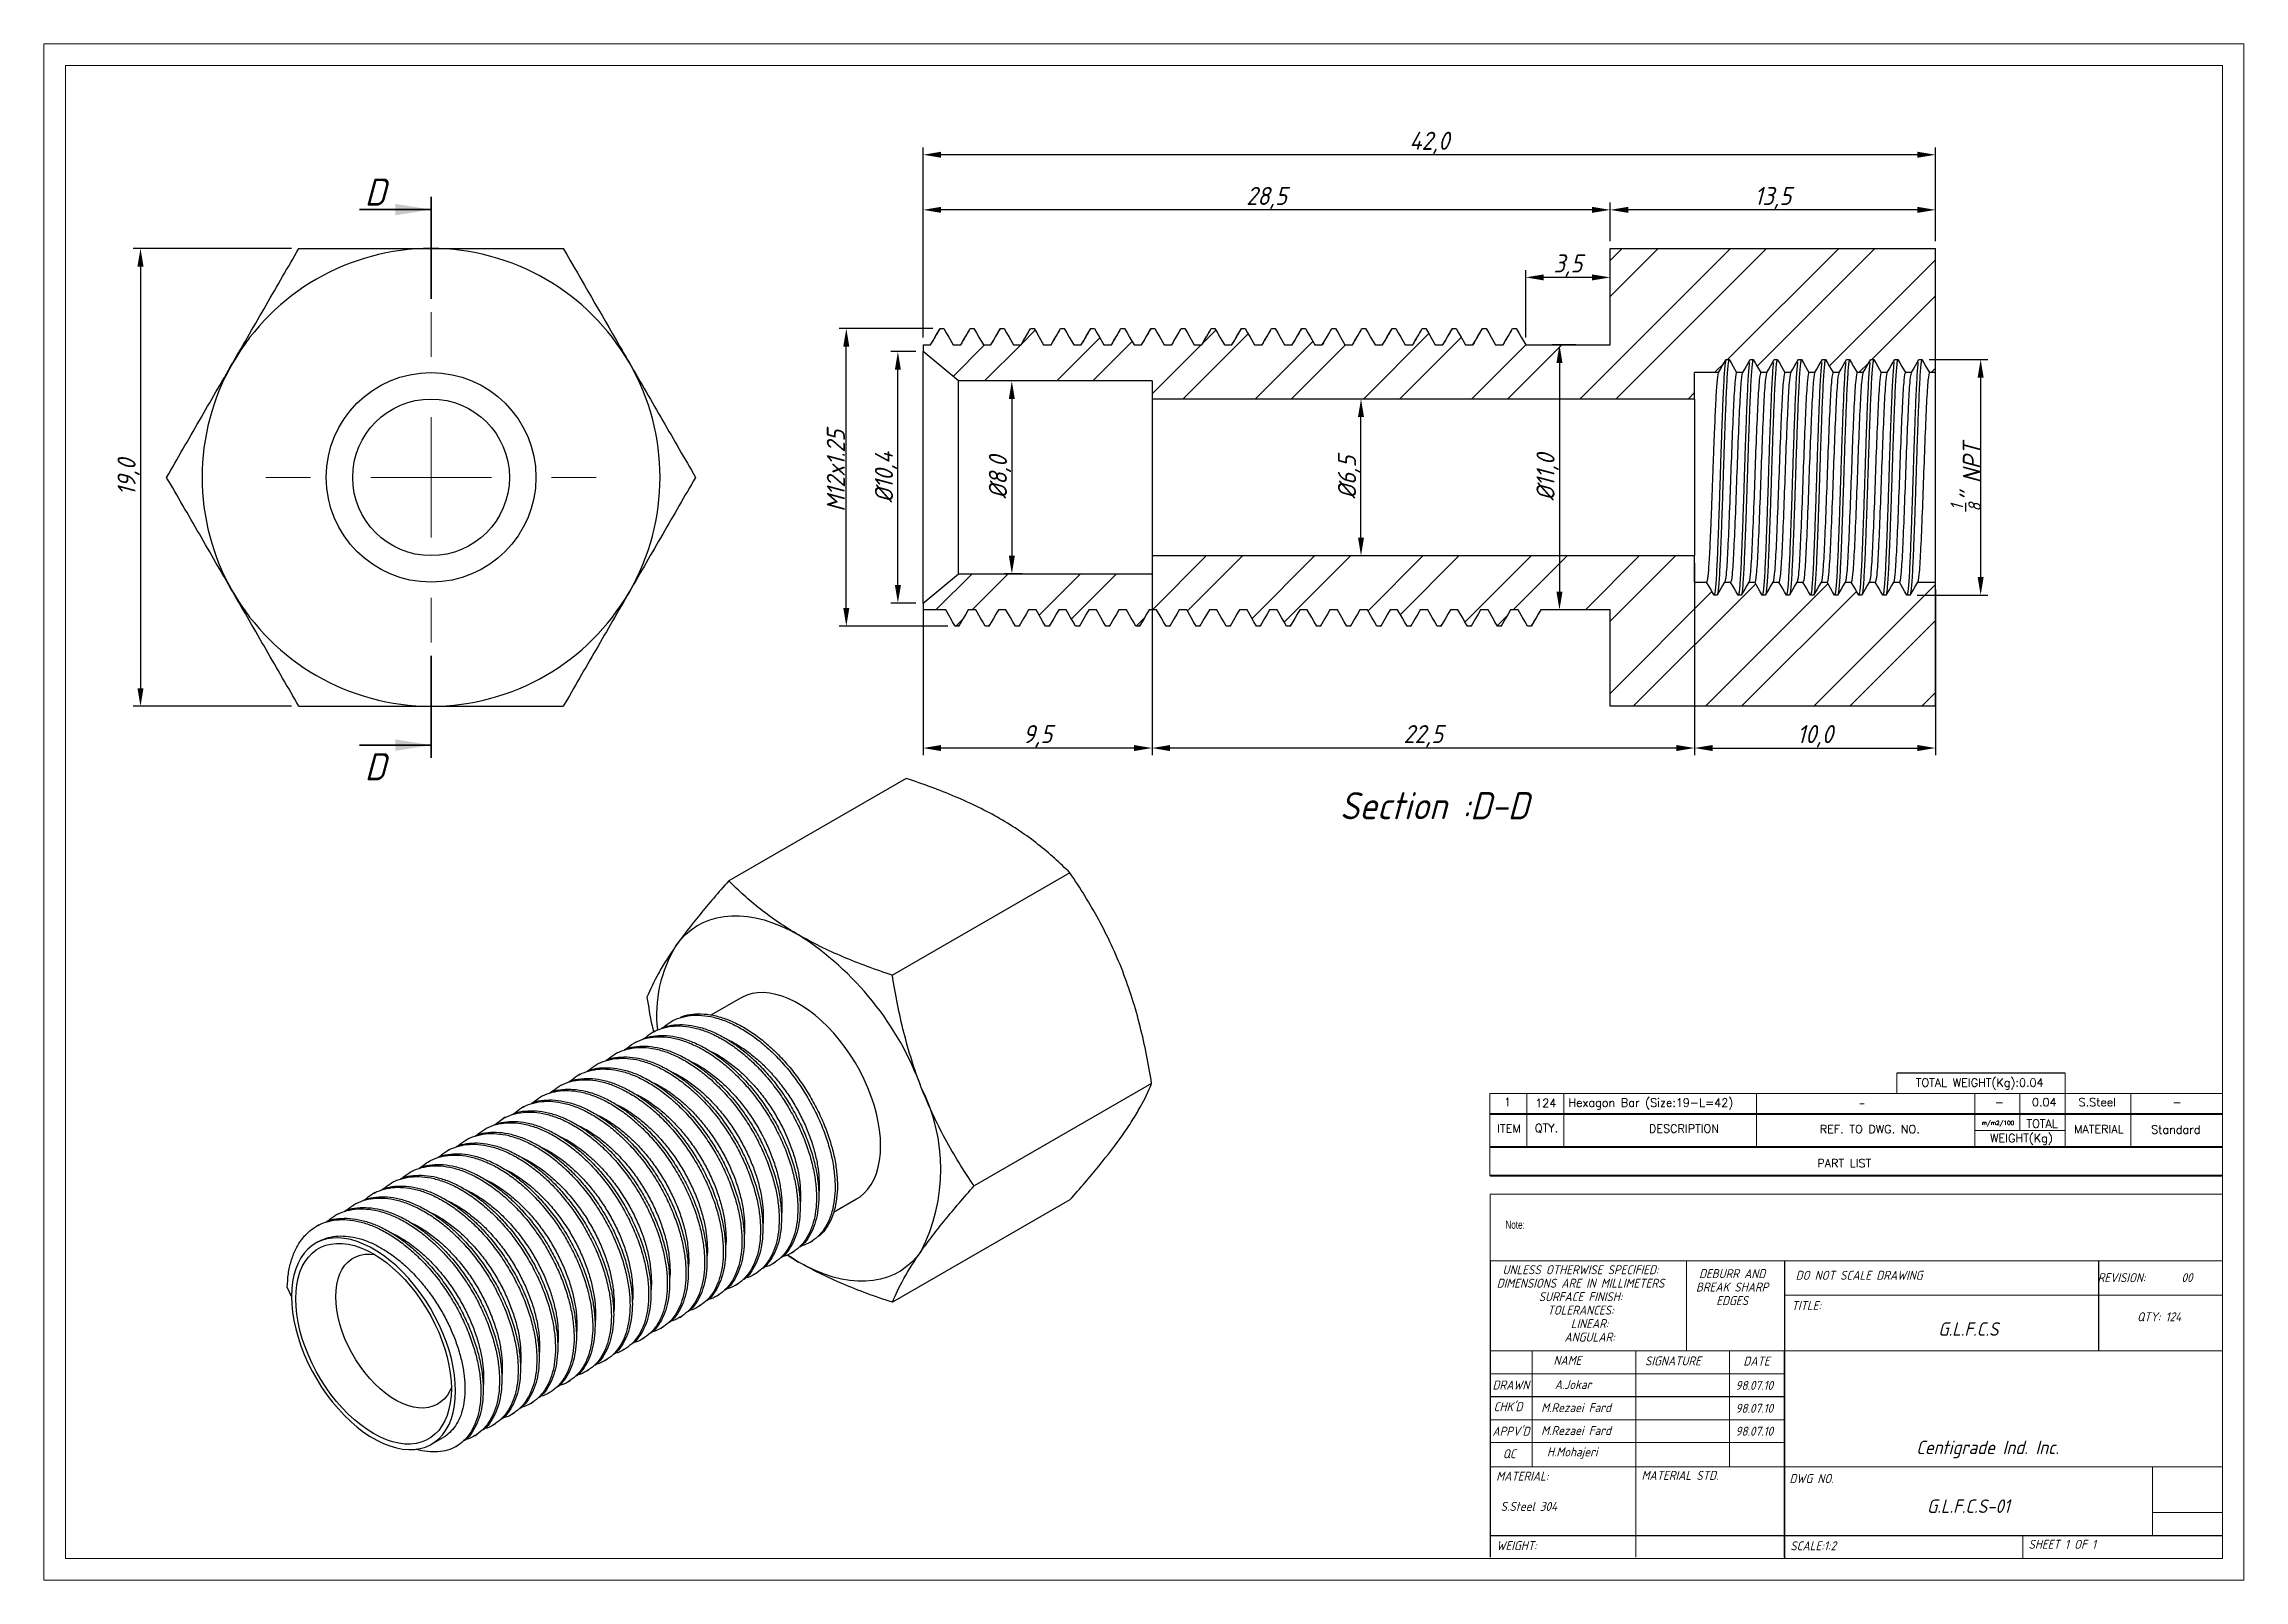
# Model space of a CAD drawing. Header units: millimetres. Extents: x 882 to 1669, y 507 to 913.
# Drawn here: x 881.5 to 972.8, y 507.2 to 570.9 of the extents above; entities that cross this region are included whole.
import ezdxf
from ezdxf.enums import TextEntityAlignment as Align

# ---------------------------------------------------------------- set-up
doc = ezdxf.new("R2010")
doc.units = ezdxf.units.MM
doc.linetypes.add('PHANTOM', pattern=[12.7, 6.35, -1.27, 1.27, -1.27, 1.27, -1.27])
doc.linetypes.add('SLD-Solid', pattern=[0])
doc.layers.add('title', color=7, linetype='Continuous', lineweight=15)
doc.styles.add('GENISO', font='geniso.shx', dxfattribs={"oblique": 15})
doc.styles.add('SLDTEXTSTYLE0', font='TXT', dxfattribs={"width": 0.75})
doc.styles.add('TITLE', font='romans.shx', dxfattribs={"height": 2.5})
doc.dimstyles.new('Scale', dxfattribs={"dimscale": 0.3, "dimtxt": 2.5, "dimasz": 2.5, "dimexe": 1, "dimexo": 1, "dimgap": 0.2, "dimtad": 1, "dimdec": 1, "dimzin": 0, "dimtxsty": 'GENISO', "dimcen": 2.5, "dimclrd": 1, "dimclre": 1, "dimclrt": 7, "dimadec": 0, "dimazin": 0, "dimtfac": 1, "dimtdec": 1, "dimtmove": 0, "dimatfit": 3, "dimfxl": 1, "dimtzin": 0, "dimlwd": -1, "dimlwe": -1, "dimarcsym": 0})
pattern_1 = [(45, (877.163, 506.0796), (-2.24506, 2.24506), []), (45, (878.6596, 506.0796), (-2.24506, 2.24506), [])]

msp = doc.modelspace()

# ---------------------------------------------------------------- texts
at = {"char_height": 1.125, "attachment_point": 5, "style": 'GENISO'}
for s, insert in [('D', (895.268235, 564.7876188)), ('D', (895.268235, 540.9399584)), ('Section :D-D', (939.2078764, 539.3220651))]:
    msp.add_mtext(s, dxfattribs=dict(at, insert=insert))
at = {"color": 7, "linetype": 'Continuous', "lineweight": 15, "insert": (942.1578502, 522.0978954), "char_height": 0.33552773, "attachment_point": 1, "style": 'SLDTEXTSTYLE0'}
msp.add_mtext('Note:', dxfattribs=at)
at = {"color": 7, "attachment_point": 5, "style": 'GENISO'}
for s, insert, char_height in [('UNLESS OTHERWISE SPECIFIED:', (945.2732986, 520.0634414), 0.372808584), ('DIMENSIONS ARE IN MILLIMETERS', (945.2732986, 519.5042285), 0.372808584), ('BREAK SHARP', (951.5615284, 519.3424195), 0.372808584), ('DEBURR AND', (951.5615284, 519.9016324), 0.37280858), ('DO NOT SCALE DRAWING', (956.8276503, 519.8312254), 0.372808584), ('REVISION:       00', (968.6920296, 519.7353869), 0.372808584), ('SURFACE FINISH:', (945.2732986, 518.9450156), 0.372808584), ('TOLERANCES:', (945.2732986, 518.3858028), 0.372808584), ('EDGES', (951.5615284, 518.7832066), 0.37280858), ('TITLE:', (954.6385037, 518.5736558), 0.37280858), ('LINEAR:', (945.6507673, 517.8265899), 0.37280858), ('G.L.F.C.S', (961.3603061, 517.6027255), 0.55921288), ('\\pxi-3,l4,t4;QTY:^I124', (969.088355, 518.1095494), 0.372808584), ('ANGULAR:', (945.6507673, 517.2673771), 0.37280858), ('NAME', (944.7279834, 516.3011358), 0.37280858), ('SIGNATURE', (949.1069504, 516.2781132), 0.37280858), ('DATE', (952.5726216, 516.2691711), 0.37280858), ('DRAWN', (942.3832676, 515.278795), 0.37280858), ('A.Jokar', (944.9641024, 515.2977661), 0.37280858), ('98.07.10', (952.4802591, 515.2627955), 0.37280858), ("CHK'D", (942.2666228, 514.3788467), 0.37280858), ('M.Rezaei Fard', (945.0882302, 514.3400896), 0.372808584), ('98.07.10', (952.4802591, 514.3121336), 0.37280858), ("APPV'D", (942.3879772, 513.3612505), 0.37280858), ('M.Rezaei Fard', (945.0882302, 513.3894277), 0.372808584), ('98.07.10', (952.4802591, 513.3614717), 0.37280858), ('Centigrade Ind. Inc.', (962.1550846, 512.6052384), 0.559212876), ('QC', (942.3155122, 512.4270179), 0.37280858), ('H.Mohajeri', (944.9297375, 512.4460737), 0.37280858), ('MATERIAL:', (942.8594271, 511.4947935), 0.37280858), ('MATERIAL STD.', (949.3970428, 511.5269793), 0.372808584), ('DWG NO.', (954.8557068, 511.397622), 0.37280858), ('S.Steel 304', (943.1293388, 510.2407072), 0.372808584), ('G.L.F.C.S-01', (961.3603061, 510.2502411), 0.559212876), ('WEIGHT:', (942.6219744, 508.6132528), 0.37280858), ('SCALE:1:2', (954.9233505, 508.6053878), 0.37280858), ('SHEET 1 OF 1', (965.2556241, 508.6665331), 0.372808584)]:
    msp.add_mtext(s, dxfattribs=dict(at, insert=insert, char_height=char_height))
at = {"layer": 'title', "color": 7, "style": 'TITLE'}
for s, height, p in [('TOTAL WEIGHT(Kg):0.04', 0.340851414, (961.8307223, 527.8053556)), ('m/m2/100', 0.17042571, (962.5849679, 526.1442076)), ('TOTAL', 0.34085141, (964.4197015, 526.126999))]:
    msp.add_text(s, height=height, dxfattribs=at).set_placement(p, align=Align.MIDDLE)
at = {"layer": 'title', "style": 'TITLE'}
msp.add_text('1', height=0.3408514, dxfattribs=at).set_placement((942.0983736, 526.8568805))
msp.add_text('124', height=0.34085141, dxfattribs=at).set_placement((943.8306389, 526.9838303), align=Align.MIDDLE)
at = {"layer": 'title', "color": 7, "style": 'TITLE'}
for s, height, p in [('Hexagon Bar (Size:19-L=42)', 0.340851414, (944.7705524, 526.8280464)), ('-', 0.245413, (956.810414, 526.8444763))]:
    msp.add_text(s, height=height, dxfattribs=at).set_placement(p)
at = {"layer": 'title', "color": 0, "style": 'TITLE'}
for s, height, p in [('-', 0.3408514, (962.6408001, 527.0170494)), ('0.04', 0.34085141, (964.5098092, 527.0170494)), ('S.Steel', 0.34085141, (966.7079327, 527.0170494)), ('-', 0.3408514, (970.0179351, 527.0170494)), ('ITEM', 0.34085141, (942.3033505, 525.9258166)), ('QTY.', 0.34085141, (943.8598822, 525.9258166)), ('DESCRIPTION', 0.340851414, (949.5637698, 525.9203211)), ('REF. TO DWG. NO.', 0.340851414, (957.2710278, 525.8986163)), ('WEIGHT(Kg)', 0.34085141, (963.5632743, 525.5027628)), ('MATERIAL', 0.34085141, (966.7726945, 525.8986163)), ('Standard', 0.34085141, (969.9649483, 525.8804609)), ('PART LIST', 0.34085141, (956.2110127, 524.4850733))]:
    msp.add_text(s, height=height, dxfattribs=at).set_placement(p, align=Align.MIDDLE)

# ---------------------------------------------------------------- blocks, each defined once
blk = doc.blocks.new('SW_CENTERMARKSYMBOL_1')
at = {"color": 0, "linetype": 'Continuous', "lineweight": 0}
for p, q in [((0, 15), (0, 20.55)), ((0, 0), (0, 7.5)), ((-15, 0), (-20.55, 0)), ((0, 0), (-7.5, 0)), ((0, 0), (0, -7.5)), ((0, 0), (7.5, 0)), ((15, 0), (20.55, 0)), ((0, -15), (0, -20.55))]:
    blk.add_line(p, q, dxfattribs=at)
blk = doc.blocks.new('*D123')
at = {"color": 1, "transparency": 16777216}
for p, q in [((917.999, 558.749), (917.999, 566.639)), ((959.249, 566.339), (918.749, 566.339)), ((959.999, 562.749), (959.999, 566.639))]:
    blk.add_line(p, q, dxfattribs=at)
for points in [[(918.749, 566.464), (918.749, 566.214), (917.999, 566.339)], [(959.249, 566.464), (959.249, 566.214), (959.999, 566.339)]]:
    blk.add_solid(points, dxfattribs=at)
at = {"layer": 'Defpoints', "color": 0, "transparency": 16777216}
for p in [(917.999, 566.339), (959.999, 562.449), (917.999, 558.449)]:
    blk.add_point(p, dxfattribs=at)
at = {"color": 7, "transparency": 16777216, "insert": (938.999, 566.83), "char_height": 0.75, "attachment_point": 5, "style": 'GENISO'}
blk.add_mtext('42,0', dxfattribs=at)
blk = doc.blocks.new('*D124')
at = {"color": 1, "transparency": 16777216}
for p, q in [((946.499, 562.749), (946.499, 564.351)), ((959.249, 564.051), (947.249, 564.051)), ((959.999, 562.749), (959.999, 564.351))]:
    blk.add_line(p, q, dxfattribs=at)
for points in [[(947.249, 564.176), (947.249, 563.926), (946.499, 564.051)], [(959.249, 564.176), (959.249, 563.926), (959.999, 564.051)]]:
    blk.add_solid(points, dxfattribs=at)
at = {"layer": 'Defpoints', "color": 0, "transparency": 16777216}
for p in [(946.499, 564.051), (946.499, 562.449), (959.999, 562.449)]:
    blk.add_point(p, dxfattribs=at)
at = {"color": 7, "transparency": 16777216, "insert": (953.249, 564.542), "char_height": 0.75, "attachment_point": 5, "style": 'GENISO'}
blk.add_mtext('13,5', dxfattribs=at)
blk = doc.blocks.new('*D122')
at = {"color": 1, "transparency": 16777216}
for p, q in [((917.999, 558.749), (917.999, 564.351)), ((945.749, 564.051), (918.749, 564.051)), ((946.499, 562.749), (946.499, 564.351))]:
    blk.add_line(p, q, dxfattribs=at)
for points in [[(918.749, 564.176), (918.749, 563.926), (917.999, 564.051)], [(945.749, 564.176), (945.749, 563.926), (946.499, 564.051)]]:
    blk.add_solid(points, dxfattribs=at)
at = {"layer": 'Defpoints', "color": 0, "transparency": 16777216}
for p in [(917.999, 564.051), (946.499, 562.449), (917.999, 558.449)]:
    blk.add_point(p, dxfattribs=at)
at = {"color": 7, "transparency": 16777216, "insert": (932.249, 564.543), "char_height": 0.75, "attachment_point": 5, "style": 'GENISO'}
blk.add_mtext('28,5', dxfattribs=at)
blk = doc.blocks.new('*D125')
at = {"color": 1, "transparency": 16777216}
for p, q in [((918.402, 559.126), (914.515, 559.126)), ((914.815, 547.523), (914.815, 558.376)), ((919.027, 546.773), (914.515, 546.773))]:
    blk.add_line(p, q, dxfattribs=at)
for points in [[(914.69, 558.376), (914.94, 558.376), (914.815, 559.126)], [(914.69, 547.523), (914.94, 547.523), (914.815, 546.773)]]:
    blk.add_solid(points, dxfattribs=at)
at = {"layer": 'Defpoints', "color": 0, "transparency": 16777216}
for p in [(914.815, 559.126), (918.702, 559.126), (919.327, 546.773)]:
    blk.add_point(p, dxfattribs=at)
at = {"color": 7, "transparency": 16777216, "insert": (914.38, 553.223), "char_height": 0.75, "attachment_point": 5, "rotation": 90, "style": 'GENISO'}
blk.add_mtext('M12x1.25', dxfattribs=at)
blk = doc.blocks.new('*D126')
at = {"color": 1, "transparency": 16777216}
for p, q in [((959.737, 557.841), (962.171, 557.841)), ((961.871, 557.091), (961.871, 548.808)), ((959.237, 548.058), (962.171, 548.058))]:
    blk.add_line(p, q, dxfattribs=at)
for points in [[(961.746, 557.091), (961.996, 557.091), (961.871, 557.841)], [(961.746, 548.808), (961.996, 548.808), (961.871, 548.058)]]:
    blk.add_solid(points, dxfattribs=at)
at = {"layer": 'Defpoints', "color": 0, "transparency": 16777216}
for p in [(959.437, 557.841), (958.937, 548.058), (961.871, 548.058)]:
    blk.add_point(p, dxfattribs=at)
at = {"color": 7, "transparency": 16777216, "insert": (961.251, 552.949), "char_height": 0.75, "attachment_point": 5, "rotation": 90, "style": 'GENISO'}
blk.add_mtext('{\\H0.7x;\\S1/8;}" NPT', dxfattribs=at)
blk = doc.blocks.new('*D127')
at = {"color": 1, "transparency": 16777216}
for p, q in [((891.804, 562.449), (885.235, 562.449)), ((885.535, 561.699), (885.535, 544.199)), ((891.804, 543.449), (885.235, 543.449))]:
    blk.add_line(p, q, dxfattribs=at)
for points in [[(885.41, 561.699), (885.66, 561.699), (885.535, 562.449)], [(885.41, 544.199), (885.66, 544.199), (885.535, 543.449)]]:
    blk.add_solid(points, dxfattribs=at)
at = {"layer": 'Defpoints', "color": 0, "transparency": 16777216}
for p in [(892.104, 562.449), (885.535, 543.449), (892.104, 543.449)]:
    blk.add_point(p, dxfattribs=at)
at = {"color": 7, "transparency": 16777216, "insert": (885.044, 552.949), "char_height": 0.75, "attachment_point": 5, "rotation": 90, "style": 'GENISO'}
blk.add_mtext('19,0', dxfattribs=at)
blk = doc.blocks.new('*D128')
at = {"color": 1, "transparency": 16777216}
for p, q in [((937.019, 556.199), (935.865, 556.199)), ((936.165, 550.449), (936.165, 555.449)), ((937.019, 549.699), (935.865, 549.699))]:
    blk.add_line(p, q, dxfattribs=at)
for points in [[(936.04, 555.449), (936.29, 555.449), (936.165, 556.199)], [(936.04, 550.449), (936.29, 550.449), (936.165, 549.699)]]:
    blk.add_solid(points, dxfattribs=at)
at = {"layer": 'Defpoints', "color": 0, "transparency": 16777216}
for p in [(936.165, 556.199), (937.319, 556.199), (937.319, 549.699)]:
    blk.add_point(p, dxfattribs=at)
at = {"color": 7, "transparency": 16777216, "insert": (935.674, 552.949), "char_height": 0.75, "attachment_point": 5, "rotation": 90, "style": 'GENISO'}
blk.add_mtext('%%C6,5', dxfattribs=at)
blk = doc.blocks.new('*D129')
at = {"color": 1, "transparency": 16777216}
for p, q in [((922.11, 556.949), (921.382, 556.949)), ((921.682, 556.199), (921.682, 549.699)), ((922.11, 548.949), (921.382, 548.949))]:
    blk.add_line(p, q, dxfattribs=at)
for points in [[(921.557, 556.199), (921.807, 556.199), (921.682, 556.949)], [(921.557, 549.699), (921.807, 549.699), (921.682, 548.949)]]:
    blk.add_solid(points, dxfattribs=at)
at = {"layer": 'Defpoints', "color": 0, "transparency": 16777216}
for p in [(922.41, 556.949), (921.682, 548.949), (922.41, 548.949)]:
    blk.add_point(p, dxfattribs=at)
at = {"color": 7, "transparency": 16777216, "insert": (921.191, 552.949), "char_height": 0.75, "attachment_point": 5, "rotation": 90, "style": 'GENISO'}
blk.add_mtext('%%C8,0', dxfattribs=at)
blk = doc.blocks.new('*D130')
at = {"color": 1, "transparency": 16777216}
for p, q in [((945.072, 558.449), (944.099, 558.449)), ((944.399, 557.699), (944.399, 548.199)), ((944.762, 547.449), (944.099, 547.449))]:
    blk.add_line(p, q, dxfattribs=at)
for points in [[(944.274, 557.699), (944.524, 557.699), (944.399, 558.449)], [(944.274, 548.199), (944.524, 548.199), (944.399, 547.449)]]:
    blk.add_solid(points, dxfattribs=at)
at = {"layer": 'Defpoints', "color": 0, "transparency": 16777216}
for p in [(945.372, 558.449), (944.399, 547.449), (945.062, 547.449)]:
    blk.add_point(p, dxfattribs=at)
at = {"color": 7, "transparency": 16777216, "insert": (943.908, 552.949), "char_height": 0.75, "attachment_point": 5, "rotation": 90, "style": 'GENISO'}
blk.add_mtext('%%C11,0', dxfattribs=at)
blk = doc.blocks.new('*D131')
at = {"color": 1, "transparency": 16777216}
for p, q in [((942.999, 558.749), (942.999, 561.548)), ((946.499, 559.945), (946.499, 561.548)), ((945.749, 561.248), (943.749, 561.248))]:
    blk.add_line(p, q, dxfattribs=at)
for points in [[(943.749, 561.373), (943.749, 561.123), (942.999, 561.248)], [(945.749, 561.373), (945.749, 561.123), (946.499, 561.248)]]:
    blk.add_solid(points, dxfattribs=at)
at = {"layer": 'Defpoints', "color": 0, "transparency": 16777216}
for p in [(942.999, 561.248), (946.499, 559.645), (942.999, 558.449)]:
    blk.add_point(p, dxfattribs=at)
at = {"color": 7, "transparency": 16777216, "insert": (944.749, 561.74), "char_height": 0.75, "attachment_point": 5, "style": 'GENISO'}
blk.add_mtext('3,5', dxfattribs=at)
blk = doc.blocks.new('*D132')
at = {"color": 1, "transparency": 16777216}
for p, q in [((927.499, 548.649), (927.499, 541.415)), ((917.999, 547.433), (917.999, 541.415)), ((926.749, 541.715), (918.749, 541.715))]:
    blk.add_line(p, q, dxfattribs=at)
for points in [[(918.749, 541.84), (918.749, 541.59), (917.999, 541.715)], [(926.749, 541.84), (926.749, 541.59), (927.499, 541.715)]]:
    blk.add_solid(points, dxfattribs=at)
at = {"layer": 'Defpoints', "color": 0, "transparency": 16777216}
for p in [(927.499, 548.949), (917.999, 547.733), (917.999, 541.715)]:
    blk.add_point(p, dxfattribs=at)
at = {"color": 7, "transparency": 16777216, "insert": (922.749, 542.206), "char_height": 0.75, "attachment_point": 5, "style": 'GENISO'}
blk.add_mtext('9,5', dxfattribs=at)
blk = doc.blocks.new('*D133')
at = {"color": 1, "transparency": 16777216}
for p, q in [((949.999, 549.399), (949.999, 541.415)), ((959.999, 548.299), (959.999, 541.415)), ((950.749, 541.715), (959.249, 541.715))]:
    blk.add_line(p, q, dxfattribs=at)
for points in [[(950.749, 541.84), (950.749, 541.59), (949.999, 541.715)], [(959.249, 541.84), (959.249, 541.59), (959.999, 541.715)]]:
    blk.add_solid(points, dxfattribs=at)
at = {"layer": 'Defpoints', "color": 0, "transparency": 16777216}
for p in [(949.999, 549.699), (959.999, 548.599), (959.999, 541.715)]:
    blk.add_point(p, dxfattribs=at)
at = {"color": 7, "transparency": 16777216, "insert": (954.999, 542.206), "char_height": 0.75, "attachment_point": 5, "style": 'GENISO'}
blk.add_mtext('10,0', dxfattribs=at)
blk = doc.blocks.new('*D134')
at = {"color": 1, "transparency": 16777216}
for p, q in [((927.499, 549.399), (927.499, 541.415)), ((949.999, 549.399), (949.999, 541.415)), ((949.249, 541.715), (928.249, 541.715))]:
    blk.add_line(p, q, dxfattribs=at)
for points in [[(928.249, 541.84), (928.249, 541.59), (927.499, 541.715)], [(949.249, 541.84), (949.249, 541.59), (949.999, 541.715)]]:
    blk.add_solid(points, dxfattribs=at)
at = {"layer": 'Defpoints', "color": 0, "transparency": 16777216}
for p in [(927.499, 549.699), (949.999, 549.699), (927.499, 541.715)]:
    blk.add_point(p, dxfattribs=at)
at = {"color": 7, "transparency": 16777216, "insert": (938.749, 542.206), "char_height": 0.75, "attachment_point": 5, "style": 'GENISO'}
blk.add_mtext('22,5', dxfattribs=at)
blk = doc.blocks.new('*D135')
at = {"color": 1, "transparency": 16777216}
for p, q in [((917.699, 558.166), (916.655, 558.166)), ((916.955, 548.483), (916.955, 557.416)), ((917.699, 547.733), (916.655, 547.733))]:
    blk.add_line(p, q, dxfattribs=at)
for points in [[(916.83, 557.416), (917.08, 557.416), (916.955, 558.166)], [(916.83, 548.483), (917.08, 548.483), (916.955, 547.733)]]:
    blk.add_solid(points, dxfattribs=at)
at = {"layer": 'Defpoints', "color": 0, "transparency": 16777216}
for p in [(916.955, 558.166), (917.999, 558.166), (917.999, 547.733)]:
    blk.add_point(p, dxfattribs=at)
at = {"color": 7, "transparency": 16777216, "insert": (916.464, 552.949), "char_height": 0.75, "attachment_point": 5, "rotation": 90, "style": 'GENISO'}
blk.add_mtext('%%C10,4', dxfattribs=at)

# ---------------------------------------------------------------- dimensions: what is measured, and where the dimension line sits
for base, p1, p2, picture, middle in [((917.9990335, 566.338831), (959.9990339, 562.4494956), (917.9990335, 558.4494959), '*D123', (938.9990337, 566.8301548)), ((917.9990335, 564.051232), (946.4990335, 562.4494956), (917.9990335, 558.4494959), '*D122', (932.2490335, 564.5425558)), ((946.4990335, 564.051232), (959.9990339, 562.4494956), (946.4990335, 562.4494956), '*D124', (953.2490337, 564.542482)), ((942.9990334, 561.2482634), (946.4990335, 559.6447941), (942.9990334, 558.4494959), '*D131', (944.7490335, 561.7395134)), ((927.4990342, 541.7146898), (949.9990337, 549.6994959), (927.4990342, 549.6994959), '*D134', (938.7490339, 542.2060137)), ((959.9990339, 541.7146898), (949.9990337, 549.6994959), (959.9990339, 548.5994959), '*D133', (954.9990338, 542.2059398)), ((917.9990335, 541.7146898), (927.4990342, 548.9494958), (917.9990335, 547.7330073), '*D132', (922.7490338, 542.2057586))]:
    dim = msp.add_linear_dim(base=base, p1=p1, p2=p2, dimstyle='Scale')
    dim.commit()
    dim.dimension.update_dxf_attribs({"geometry": picture, "text_midpoint": middle})
dim = msp.add_linear_dim(base=(885.5345931, 543.4494959), p1=(892.1041058, 562.4494959), p2=(892.1041058, 543.4494959), angle=90, dimstyle='Scale')
dim.commit()
dim.dimension.update_dxf_attribs({"geometry": '*D127', "text_midpoint": (885.0435243, 552.9494959)})
dim = msp.add_linear_dim(base=(914.8146395, 559.1260785), p1=(919.3271591, 546.7729134), p2=(918.7021579, 559.1260785), angle=90, text='M12x1.25', dimstyle='Scale')
dim.commit()
dim.dimension.update_dxf_attribs({"geometry": '*D125', "text_midpoint": (914.8146395, 553.2229454), "dimtype": 160})
for base, p1, p2, text, picture, middle in [((916.9554643, 558.1659846), (917.9990335, 547.7330073), (917.9990335, 558.1659846), '%%C<>', '*D135', (916.4642143, 552.9494959)), ((944.3991364, 547.449496), (945.3721812, 558.4494959), (945.0615335, 547.449496), '%%C<>', '*D130', (943.9078864, 552.9494959)), ((961.8713113, 548.0582303), (959.4365337, 557.8407616), (958.9365336, 548.0582303), '{\\H0.7x;\\S1/8;}" NPT', '*D126', (961.2513113, 552.9494959)), ((921.6821013, 548.9494958), (922.4097911, 556.9494961), (922.4097911, 548.9494958), '%%C<>', '*D129', (921.1908513, 552.9494959)), ((936.1648002, 556.199496), (937.3188086, 549.6994959), (937.3188086, 556.199496), '%%C<>', '*D128', (935.6735502, 552.9494959))]:
    dim = msp.add_linear_dim(base=base, p1=p1, p2=p2, angle=90, text=text, dimstyle='Scale')
    dim.commit()
    dim.dimension.update_dxf_attribs({"geometry": picture, "text_midpoint": middle})

# ---------------------------------------------------------------- hatches: boundary and pattern name
at = {"linetype": 'Continuous', "lineweight": 18}
h = msp.add_hatch(dxfattribs=at)
h.set_pattern_fill('ANSI32', color=256, scale=0.333333, style=0)
h.set_pattern_definition(pattern_1)
h.paths.add_polyline_path([(936.2021585, 559.1260783), (935.8115335, 558.4494959), (935.4990335, 558.4494959), (935.1084085, 559.1260783), (934.9521585, 559.1260783), (934.5615335, 558.4494959), (934.2490335, 558.4494959), (933.8584085, 559.1260783), (933.7021585, 559.1260783), (933.3115335, 558.4494959), (932.9990335, 558.4494959), (932.6084085, 559.1260783), (932.4521585, 559.1260783), (932.0615335, 558.4494959), (931.7490335, 558.4494959), (931.3584085, 559.1260783), (931.2021585, 559.1260783), (930.8115335, 558.4494959), (930.4990335, 558.4494959), (930.1084085, 559.1260783), (929.9521585, 559.1260783), (929.5615335, 558.4494959), (929.2490335, 558.4494959), (928.8584085, 559.1260783), (928.7021585, 559.1260783), (928.3115335, 558.4494959), (927.9990335, 558.4494959), (927.6084085, 559.1260783), (927.4521585, 559.1260783), (927.0615335, 558.4494959), (926.7490335, 558.4494959), (926.3584085, 559.1260783), (926.2021585, 559.1260783), (925.8115335, 558.4494959), (925.4990335, 558.4494959), (925.1084085, 559.1260783), (924.9521585, 559.1260783), (924.5615335, 558.4494959), (924.2490335, 558.4494959), (923.8584085, 559.1260783), (923.7021585, 559.1260783), (923.3115335, 558.4494959), (922.9990335, 558.4494959), (922.6084085, 559.1260783), (922.4521585, 559.1260783), (922.0615335, 558.4494959), (921.7490335, 558.4494959), (921.3584085, 559.1260783), (921.2021585, 559.1260783), (920.8115335, 558.4494959), (920.4990335, 558.4494959), (920.1084085, 559.1260783), (919.9521585, 559.1260783), (919.5615335, 558.4494959), (919.2490335, 558.4494959), (918.8584085, 559.1260783), (918.7021585, 559.1260783), (918.3115335, 558.4494959), (917.9990335, 558.4494959), (917.9990335, 558.1659844), (919.4678998, 556.9494959), (927.4990335, 556.9494959), (927.4990335, 556.1994959), (949.9990335, 556.1994959), (949.9990335, 557.2994959), (950.9990335, 557.2994959), (951.3115335, 557.8407618), (951.4365335, 557.8407618), (951.7490335, 557.2994959), (951.9990335, 557.2994959), (952.3115335, 557.8407618), (952.4365335, 557.8407618), (952.7490335, 557.2994959), (952.9990335, 557.2994959), (953.3115335, 557.8407618), (953.4365335, 557.8407618), (953.7490335, 557.2994959), (953.9990335, 557.2994959), (954.3115335, 557.8407618), (954.4365335, 557.8407618), (954.7490335, 557.2994959), (954.9990335, 557.2994959), (955.3115335, 557.8407618), (955.4365335, 557.8407618), (955.7490335, 557.2994959), (955.9990335, 557.2994959), (956.3115335, 557.8407618), (956.4365335, 557.8407618), (956.7490335, 557.2994959), (956.9990335, 557.2994959), (957.3115335, 557.8407618), (957.4365335, 557.8407618), (957.7490335, 557.2994959), (957.9990335, 557.2994959), (958.3115335, 557.8407618), (958.4365335, 557.8407618), (958.7490335, 557.2994959), (958.9990335, 557.2994959), (959.3115335, 557.8407618), (959.4365335, 557.8407618), (959.7490335, 557.2994959), (959.9990335, 557.2994959), (959.9990335, 562.4494959), (946.4990335, 562.4494959), (946.4990335, 558.4494959), (942.9990335, 558.4494959), (942.6084085, 559.1260783), (942.4521585, 559.1260783), (942.0615335, 558.4494959), (941.7490335, 558.4494959), (941.3584085, 559.1260783), (941.2021585, 559.1260783), (940.8115335, 558.4494959), (940.4990335, 558.4494959), (940.1084085, 559.1260783), (939.9521585, 559.1260783), (939.5615335, 558.4494959), (939.2490335, 558.4494959), (938.8584085, 559.1260783), (938.7021585, 559.1260783), (938.3115335, 558.4494959), (937.9990335, 558.4494959), (937.6084085, 559.1260783), (937.4521585, 559.1260783), (937.0615335, 558.4494959), (936.7490335, 558.4494959), (936.3584085, 559.1260783)], flags=0)
h = msp.add_hatch(dxfattribs=at)
h.set_pattern_fill('ANSI32', color=256, scale=0.333333, style=0)
h.set_pattern_definition(pattern_1)
h.paths.add_polyline_path([(936.4365335, 547.4494959), (936.8271585, 546.7729136), (936.9834085, 546.7729136), (937.3740335, 547.4494959), (937.6865335, 547.4494959), (938.0771585, 546.7729136), (938.2334085, 546.7729136), (938.6240335, 547.4494959), (938.9365335, 547.4494959), (939.3271585, 546.7729136), (939.4834085, 546.7729136), (939.8740335, 547.4494959), (940.1865335, 547.4494959), (940.5771585, 546.7729136), (940.7334085, 546.7729136), (941.1240335, 547.4494959), (941.4365335, 547.4494959), (941.8271585, 546.7729136), (941.9834085, 546.7729136), (942.3740335, 547.4494959), (942.6865335, 547.4494959), (943.0771585, 546.7729136), (943.2334085, 546.7729136), (943.6240335, 547.4494959), (946.4990335, 547.4494959), (946.4990335, 543.4494959), (959.9990335, 543.4494959), (959.9990335, 548.5994959), (959.2490335, 548.5994959), (958.9365335, 548.0582301), (958.8115335, 548.0582301), (958.4990335, 548.5994959), (958.2490335, 548.5994959), (957.9365335, 548.0582301), (957.8115335, 548.0582301), (957.4990335, 548.5994959), (957.2490335, 548.5994959), (956.9365335, 548.0582301), (956.8115335, 548.0582301), (956.4990335, 548.5994959), (956.2490335, 548.5994959), (955.9365335, 548.0582301), (955.8115335, 548.0582301), (955.4990335, 548.5994959), (955.2490335, 548.5994959), (954.9365335, 548.0582301), (954.8115335, 548.0582301), (954.4990335, 548.5994959), (954.2490335, 548.5994959), (953.9365335, 548.0582301), (953.8115335, 548.0582301), (953.4990335, 548.5994959), (953.2490335, 548.5994959), (952.9365335, 548.0582301), (952.8115335, 548.0582301), (952.4990335, 548.5994959), (952.2490335, 548.5994959), (951.9365335, 548.0582301), (951.8115335, 548.0582301), (951.4990335, 548.5994959), (951.2490335, 548.5994959), (950.9365335, 548.0582301), (950.8115335, 548.0582301), (950.4990335, 548.5994959), (949.9990335, 548.5994959), (949.9990335, 549.6994959), (927.4990335, 549.6994959), (927.4990335, 548.9494959), (919.4678998, 548.9494959), (917.9990335, 547.7330075), (917.9990335, 547.4494959), (918.9365335, 547.4494959), (919.3271585, 546.7729136), (919.4834085, 546.7729136), (919.8740335, 547.4494959), (920.1865335, 547.4494959), (920.5771585, 546.7729136), (920.7334085, 546.7729136), (921.1240335, 547.4494959), (921.4365335, 547.4494959), (921.8271585, 546.7729136), (921.9834085, 546.7729136), (922.3740335, 547.4494959), (922.6865335, 547.4494959), (923.0771585, 546.7729136), (923.2334085, 546.7729136), (923.6240335, 547.4494959), (923.9365335, 547.4494959), (924.3271585, 546.7729136), (924.4834085, 546.7729136), (924.8740335, 547.4494959), (925.1865335, 547.4494959), (925.5771585, 546.7729136), (925.7334085, 546.7729136), (926.1240335, 547.4494959), (926.4365335, 547.4494959), (926.8271585, 546.7729136), (926.9834085, 546.7729136), (927.3740335, 547.4494959), (927.6865335, 547.4494959), (928.0771585, 546.7729136), (928.2334085, 546.7729136), (928.6240335, 547.4494959), (928.9365335, 547.4494959), (929.3271585, 546.7729136), (929.4834085, 546.7729136), (929.8740335, 547.4494959), (930.1865335, 547.4494959), (930.5771585, 546.7729136), (930.7334085, 546.7729136), (931.1240335, 547.4494959), (931.4365335, 547.4494959), (931.8271585, 546.7729136), (931.9834085, 546.7729136), (932.3740335, 547.4494959), (932.6865335, 547.4494959), (933.0771585, 546.7729136), (933.2334085, 546.7729136), (933.6240335, 547.4494959), (933.9365335, 547.4494959), (934.3271585, 546.7729136), (934.4834085, 546.7729136), (934.8740335, 547.4494959), (935.1865335, 547.4494959), (935.5771585, 546.7729136), (935.7334085, 546.7729136), (936.1240335, 547.4494959)], flags=0)

# ---------------------------------------------------------------- linework, layer by layer
at = {"linetype": 'Continuous', "lineweight": 35}
for p, q in [((894.6256, 564.0628293), (897.5889333, 564.0628293)), ((894.6256, 541.8361626), (897.5889333, 541.8361626))]:
    msp.add_line(p, q, dxfattribs=at)
at = {"linetype": 'PHANTOM', "lineweight": 35}
for p, q in [((897.5889333, 560.3586626), (897.5889333, 564.5919959)), ((897.5889333, 541.3069959), (897.5889333, 545.5424459))]:
    msp.add_line(p, q, dxfattribs=at)
at = {"linetype": 'Continuous', "lineweight": 25}
for p, q in [((946.4990335, 558.4494959), (946.4990335, 562.4494956)), ((946.4990335, 562.4494956), (959.9990339, 562.4494956)), ((959.9990339, 557.299496), (959.9990339, 562.4494956)), ((918.6918686, 559.1048769), (918.7021579, 559.1260785)), ((918.7021579, 559.1260785), (918.8584077, 559.1260785)), ((919.9418693, 559.1048769), (919.9521585, 559.1260785)), ((919.9521585, 559.1260785), (920.1084084, 559.1260785)), ((921.1918681, 559.1048769), (921.2021592, 559.1260785)), ((921.2021592, 559.1260785), (921.3584091, 559.1260785)), ((922.4418688, 559.1048769), (922.452158, 559.1260785)), ((922.452158, 559.1260785), (922.6084079, 559.1260785)), ((923.6918694, 559.1048769), (923.7021587, 559.1260785)), ((923.7021587, 559.1260785), (923.8584085, 559.1260785)), ((924.9418682, 559.1048769), (924.9521594, 559.1260785)), ((924.9521594, 559.1260785), (925.1084092, 559.1260785)), ((926.1918689, 559.1048769), (926.2021582, 559.1260785)), ((926.2021582, 559.1260785), (926.358408, 559.1260785)), ((927.4418677, 559.1048769), (927.4521588, 559.1260785)), ((927.4521588, 559.1260785), (927.6084087, 559.1260785)), ((928.6918684, 559.1048769), (928.7021576, 559.1260785)), ((928.7021576, 559.1260785), (928.8584094, 559.1260785)), ((929.9418691, 559.1048769), (929.9521583, 559.1260785)), ((929.9521583, 559.1260785), (930.1084082, 559.1260785)), ((931.1918688, 559.1048769), (931.202159, 559.1260785)), ((931.202159, 559.1260785), (931.3584088, 559.1260785)), ((932.4418685, 559.1048769), (932.4521587, 559.1260785)), ((932.4521587, 559.1260785), (932.6084086, 559.1260785)), ((933.6918683, 559.1048769), (933.7021585, 559.1260785)), ((933.7021585, 559.1260785), (933.8584083, 559.1260785)), ((934.9418689, 559.1048769), (934.9521582, 559.1260785)), ((934.9521582, 559.1260785), (935.108409, 559.1260785)), ((936.1918687, 559.1048769), (936.2021589, 559.1260785)), ((936.2021589, 559.1260785), (936.3584087, 559.1260785)), ((937.4418684, 559.1048769), (937.4521586, 559.1260785)), ((937.4521586, 559.1260785), (937.6084085, 559.1260785)), ((938.6918686, 559.1048769), (938.7021583, 559.1260785)), ((938.7021583, 559.1260785), (938.8584087, 559.1260785)), ((939.9418684, 559.1048769), (939.9521585, 559.1260785)), ((939.9521585, 559.1260785), (940.1084084, 559.1260785)), ((941.1918686, 559.1048769), (941.2021588, 559.1260785)), ((941.2021588, 559.1260785), (941.3584086, 559.1260785)), ((942.4418683, 559.1048769), (942.4521585, 559.1260785)), ((942.4521585, 559.1260785), (942.6084086, 559.1260785)), ((917.9990335, 558.4494959), (917.9990335, 558.1659846)), ((917.9990335, 558.4494959), (918.3115332, 558.4494959)), ((919.4679006, 556.9494961), (917.9990335, 558.1659846)), ((917.9990335, 547.7330073), (917.9990335, 558.1659846)), ((919.2490342, 558.4494959), (919.5615339, 558.4494959)), ((920.499033, 558.4494959), (920.8115327, 558.4494959)), ((921.7490337, 558.4494959), (922.0615334, 558.4494959)), ((922.9990344, 558.4494959), (923.3115341, 558.4494959)), ((924.2490332, 558.4494959), (924.5615329, 558.4494959)), ((925.4990338, 558.4494959), (925.8115335, 558.4494959)), ((926.7490326, 558.4494959), (927.0615342, 558.4494959)), ((927.9990333, 558.4494959), (928.311533, 558.4494959)), ((929.249034, 558.4494959), (929.5615337, 558.4494959)), ((930.4990328, 558.4494959), (930.8115344, 558.4494959)), ((931.7490335, 558.4494959), (932.0615332, 558.4494959)), ((932.9990332, 558.4494959), (933.3115338, 558.4494959)), ((934.2490339, 558.4494959), (934.5615336, 558.4494959)), ((935.4990336, 558.4494959), (935.8115333, 558.4494959)), ((936.7490333, 558.4494959), (937.061534, 558.4494959)), ((937.9990331, 558.4494959), (938.3115337, 558.4494959)), ((939.2490338, 558.4494959), (939.5615335, 558.4494959)), ((940.4990335, 558.4494959), (940.8115337, 558.4494959)), ((941.7490337, 558.4494959), (942.0615334, 558.4494959)), ((942.9990334, 558.4494959), (946.4990335, 558.4494959)), ((951.3115335, 557.8407616), (951.4365338, 557.8407616)), ((952.3115337, 557.8407616), (952.4365335, 557.8407616)), ((953.3115334, 557.8407616), (953.4365336, 557.8407616)), ((954.3115335, 557.8407616), (954.4365338, 557.8407616)), ((955.3115337, 557.8407616), (955.436534, 557.8407616)), ((956.3115339, 557.8407616), (956.4365332, 557.8407616)), ((957.3115331, 557.8407616), (957.4365334, 557.8407616)), ((958.3115333, 557.8407616), (958.4365335, 557.8407616)), ((959.3115334, 557.8407616), (959.4365337, 557.8407616)), ((927.4990342, 556.9494961), (919.4679006, 556.9494961)), ((919.4679006, 548.9494958), (919.4679006, 556.9494961)), ((927.4990342, 556.9494961), (927.4990342, 556.199496)), ((950.9990334, 557.299496), (949.9990337, 557.299496)), ((949.9990337, 556.199496), (949.9990337, 557.299496)), ((950.9990334, 557.299496), (950.9895297, 557.2788658)), ((951.9990335, 557.299496), (951.7490335, 557.299496)), ((952.9990337, 557.299496), (952.7490336, 557.299496)), ((953.9990334, 557.299496), (953.7490333, 557.299496)), ((954.999034, 557.299496), (954.7490335, 557.299496)), ((955.9990332, 557.299496), (955.7490337, 557.299496)), ((956.9990334, 557.299496), (956.7490338, 557.299496)), ((957.9990336, 557.299496), (957.749034, 557.299496)), ((958.9990337, 557.299496), (958.7490332, 557.299496)), ((959.9990339, 557.299496), (959.7490334, 557.299496)), ((959.9990339, 548.5994959), (959.9990339, 557.299496)), ((949.9990337, 556.199496), (927.4990342, 556.199496)), ((927.4990342, 556.199496), (927.4990342, 549.6994959)), ((949.9990337, 556.199496), (949.9990337, 549.6994959)), ((927.4990342, 549.6994959), (927.4990342, 548.9494958)), ((927.4990342, 549.6994959), (949.9990337, 549.6994959)), ((949.9990337, 548.5994959), (949.9990337, 549.6994959)), ((917.9990335, 547.7330073), (919.4679006, 548.9494958)), ((919.4679006, 548.9494958), (927.4990342, 548.9494958)), ((949.9990337, 548.5994959), (950.4990337, 548.5994959)), ((951.2490334, 548.5994959), (951.4990334, 548.5994959)), ((952.2490336, 548.5994959), (952.4990336, 548.5994959)), ((953.2490337, 548.5994959), (953.4990338, 548.5994959)), ((954.2490334, 548.5994959), (954.4990339, 548.5994959)), ((955.2490336, 548.5994959), (955.4990332, 548.5994959)), ((956.2490337, 548.5994959), (956.4990333, 548.5994959)), ((957.2490339, 548.5994959), (957.4990335, 548.5994959)), ((958.2490331, 548.5994959), (958.4990337, 548.5994959)), ((959.2490333, 548.5994959), (959.9990339, 548.5994959)), ((959.9990339, 543.4494962), (959.9990339, 548.5994959)), ((917.9990335, 547.7330073), (917.9990335, 547.449496)), ((950.9365337, 548.0582303), (950.8115334, 548.0582303)), ((951.9365334, 548.0582303), (951.8115336, 548.0582303)), ((952.9365336, 548.0582303), (952.8115338, 548.0582303)), ((953.9365337, 548.0582303), (953.8115335, 548.0582303)), ((954.9365339, 548.0582303), (954.8115336, 548.0582303)), ((955.9365331, 548.0582303), (955.8115338, 548.0582303)), ((956.9365333, 548.0582303), (956.811534, 548.0582303)), ((957.9365334, 548.0582303), (957.8115332, 548.0582303)), ((958.9365336, 548.0582303), (958.8115334, 548.0582303)), ((918.9365326, 547.449496), (917.9990335, 547.449496)), ((919.483409, 546.7729134), (919.3271591, 546.7729134)), ((919.483409, 546.7729134), (919.5064257, 546.8203359)), ((920.1865333, 547.449496), (919.8740336, 547.449496)), ((920.7334078, 546.7729134), (920.5771579, 546.7729134)), ((920.7334078, 546.7729134), (920.7564245, 546.8203359)), ((921.436534, 547.449496), (921.1240343, 547.449496)), ((921.9834085, 546.7729134), (921.8271586, 546.7729134)), ((921.9834085, 546.7729134), (922.0064252, 546.8203359)), ((922.6865328, 547.449496), (922.3740331, 547.449496)), ((923.2334091, 546.7729134), (923.0771593, 546.7729134)), ((923.2334091, 546.7729134), (923.256424, 546.8203359)), ((923.9365335, 547.449496), (923.6240338, 547.449496)), ((924.4834079, 546.7729134), (924.3271581, 546.7729134)), ((924.4834079, 546.7729134), (924.5064246, 546.8203359)), ((925.1865341, 547.449496), (924.8740344, 547.449496)), ((925.7334086, 546.7729134), (925.5771588, 546.7729134)), ((925.7334086, 546.7729134), (925.7564253, 546.8203359)), ((926.4365329, 547.449496), (926.1240332, 547.449496)), ((926.9834093, 546.7729134), (926.8271594, 546.7729134)), ((926.9834093, 546.7729134), (927.0064241, 546.8203359)), ((927.6865336, 547.449496), (927.3740339, 547.449496)), ((928.2334081, 546.7729134), (928.0771582, 546.7729134)), ((928.2334081, 546.7729134), (928.2564248, 546.8203359)), ((928.9365343, 547.449496), (928.6240327, 547.449496)), ((929.4834088, 546.7729134), (929.3271589, 546.7729134)), ((929.4834088, 546.7729134), (929.5064255, 546.8203359)), ((930.1865331, 547.449496), (929.8740334, 547.449496)), ((930.7334094, 546.7729134), (930.5771577, 546.7729134)), ((930.7334094, 546.7729134), (930.7564243, 546.8203359)), ((931.4365338, 547.449496), (931.1240331, 547.449496)), ((931.9834082, 546.7729134), (931.8271584, 546.7729134)), ((931.9834082, 546.7729134), (932.0064249, 546.8203359)), ((932.6865335, 547.449496), (932.3740338, 547.449496)), ((933.2334089, 546.7729134), (933.0771581, 546.7729134)), ((933.2334089, 546.7729134), (933.2564247, 546.8203359)), ((933.9365332, 547.449496), (933.6240335, 547.449496)), ((934.4834086, 546.7729134), (934.3271588, 546.7729134)), ((934.4834086, 546.7729134), (934.5064244, 546.8203359)), ((935.1865339, 547.449496), (934.8740333, 547.449496)), ((935.7334084, 546.7729134), (935.5771585, 546.7729134)), ((935.7334084, 546.7729134), (935.7564251, 546.8203359)), ((936.4365336, 547.449496), (936.1240339, 547.449496)), ((936.9834081, 546.7729134), (936.8271583, 546.7729134)), ((936.9834081, 546.7729134), (937.0064248, 546.8203359)), ((937.6865334, 547.449496), (937.3740337, 547.449496)), ((938.2334088, 546.7729134), (938.0771589, 546.7729134)), ((938.2334088, 546.7729134), (938.2564246, 546.8203359)), ((938.9365336, 547.449496), (938.6240334, 547.449496)), ((939.4834085, 546.7729134), (939.3271587, 546.7729134)), ((939.4834085, 546.7729134), (939.5064248, 546.8203359)), ((940.1865333, 547.449496), (939.8740336, 547.449496)), ((940.7334087, 546.7729134), (940.5771584, 546.7729134)), ((940.7334087, 546.7729134), (940.756425, 546.8203359)), ((941.4365335, 547.449496), (941.1240334, 547.449496)), ((941.9834085, 546.7729134), (941.8271586, 546.7729134)), ((941.9834085, 546.7729134), (942.0064247, 546.8203359)), ((942.6865335, 547.449496), (942.3740336, 547.449496)), ((943.2334084, 546.7729134), (943.0771586, 546.7729134)), ((943.2334084, 546.7729134), (943.243846, 546.7944186)), ((946.4990335, 547.449496), (943.6240335, 547.449496)), ((946.4990335, 543.4494962), (946.4990335, 547.449496)), ((959.9990339, 543.4494962), (946.4990335, 543.4494962)), ((917.3001427, 540.4544713), (909.9373934, 536.2040466)), ((924.0872702, 536.536346), (916.724521, 532.2859213)), ((910.429928, 531.339606), (909.2008971, 530.6301015)), ((907.6300788, 530.4068628), (907.5334038, 530.3510535)), ((906.0832827, 529.5139164), (905.9866078, 529.4581072)), ((906.8566806, 529.9603895), (906.7600059, 529.9045804)), ((904.5364864, 528.6209699), (904.4398117, 528.5651608)), ((905.3098845, 529.0674432), (905.2132096, 529.0116339)), ((902.9896906, 527.7280237), (902.893016, 527.6722146)), ((903.7630885, 528.1744968), (903.6664138, 528.1186877)), ((927.480834, 527.789788), (920.1180847, 523.5393633)), ((901.4428943, 526.8350772), (901.3462196, 526.7792681)), ((902.2162922, 527.2815503), (902.1196175, 527.2257412)), ((899.8960979, 525.9421307), (899.7994233, 525.8863216)), ((900.6694964, 526.3886041), (900.5728217, 526.332795)), ((898.3493022, 525.0491845), (898.2526275, 524.9933754)), ((899.1227006, 525.4956579), (899.026026, 525.4398488)), ((896.8025064, 524.1562383), (896.7058318, 524.1004292)), ((897.5759037, 524.6027111), (897.4792291, 524.546902)), ((895.2557095, 523.2632915), (895.1590348, 523.2074824)), ((896.029108, 523.7097649), (895.9324333, 523.6539558)), ((914.2840037, 522.450825), (915.2420369, 523.0038857)), ((924.0872702, 522.9613554), (916.724521, 518.7109307)), ((893.7089137, 522.3703453), (893.6122391, 522.3145362)), ((894.4823122, 522.8168187), (894.3856375, 522.7610096)), ((892.8931377, 521.2158324), (892.7964527, 521.1600173)), ((892.9355164, 521.9238725), (892.8388406, 521.8680628)), ((913.3241769, 521.2131533), (913.4208517, 521.2689625)), ((911.777381, 520.3202071), (911.8740557, 520.3760161)), ((912.3583396, 520.6837214), (912.8359825, 520.3842506)), ((912.5507789, 520.7666801), (912.6474536, 520.8224892)), ((891.7995557, 518.9566392), (891.6226283, 519.3378227)), ((910.230585, 519.4272607), (910.3272596, 519.4830698)), ((911.0039828, 519.8737338), (911.1006575, 519.9295429)), ((908.6837886, 518.5343142), (908.7804633, 518.5901233)), ((909.4571865, 518.9807873), (909.5538617, 519.0365967)), ((907.1369929, 517.641368), (907.2336675, 517.6971771)), ((907.9103907, 518.0878411), (908.0070654, 518.1436502)), ((905.5901971, 516.7484218), (905.6868718, 516.8042309)), ((906.3635944, 517.1948946), (906.4602691, 517.2507037)), ((904.0434002, 515.855475), (904.1400748, 515.9112841)), ((904.8167986, 516.3019484), (904.9134733, 516.3577575)), ((902.4966044, 514.9625288), (902.5932791, 515.0183379)), ((903.2700029, 515.4090022), (903.3666775, 515.4648113)), ((900.9498087, 514.0695826), (901.0464833, 514.1253917)), ((901.723206, 514.5160553), (901.8198806, 514.5718644)), ((897.6085615, 512.8242971), (898.0919452, 513.1033485)), ((899.4030118, 513.1766357), (899.4996864, 513.2324448)), ((900.1764102, 513.6231092), (900.2730849, 513.6789183)), ((898.6296144, 512.730163), (898.7262891, 512.7859721))]:
    msp.add_line(p, q, dxfattribs=at)
msp.add_line((965.3743054, 528.2254053), (958.3906722, 528.2254053))
at = {"color": 7, "linetype": 'SLD-Solid', "lineweight": 15}
for p, q in [((941.5243112, 523.2008212), (971.9007546, 523.2008212)), ((941.5243112, 523.2008212), (941.5243112, 520.4389794)), ((941.5243112, 520.4389794), (971.9007546, 520.4389794)), ((949.6664507, 520.4389794), (949.6664507, 516.6922531)), ((971.9007546, 519.0129866), (953.7375204, 519.0129866)), ((971.9007546, 516.6922531), (941.5243112, 516.6922531)), ((943.2690553, 516.6922531), (943.2690553, 511.8830224)), ((947.5617864, 516.6922531), (947.5617864, 508.1362961)), ((951.4556917, 516.6922531), (951.4556917, 511.8830224)), ((953.7375204, 515.7415913), (941.5243112, 515.7415913)), ((953.7375204, 513.8402675), (941.5243112, 513.8402675)), ((953.7375204, 512.8896056), (941.5243112, 512.8896056)), ((943.8506367, 511.8830224), (941.5243112, 511.8830224)), ((943.8506367, 511.8830224), (971.9007546, 511.8830224)), ((968.9928477, 509.0310367), (968.9928477, 511.8830224)), ((971.9007546, 509.9816986), (968.9928477, 509.9816986)), ((963.624404, 508.0803749), (963.624404, 509.0310367))]:
    msp.add_line(p, q, dxfattribs=at)
at = {"color": 7}
for p, q in [((941.5243112, 520.4389794), (941.5243112, 508.1362961)), ((953.7375204, 520.4389794), (953.7375204, 508.0803749)), ((966.7761337, 516.6922531), (966.7761337, 520.4389794)), ((953.7375204, 508.1362961), (953.7375204, 516.6922531)), ((953.7375204, 514.7909294), (941.5243112, 514.7909294)), ((941.5243112, 509.0310367), (971.9007546, 509.0310367))]:
    msp.add_line(p, q, dxfattribs=at)
at = {"linetype": 'SLD-Solid', "lineweight": 15}
for points in [[(881.5319538, 570.9359021), (972.7954952, 570.9359021), (972.7954952, 507.1856343), (881.5319538, 507.1856343)], [(882.4266944, 570.0411615), (971.9007546, 570.0411615), (971.9007546, 508.0803749), (882.4266944, 508.0803749)]]:
    msp.add_lwpolyline(points, close=True, dxfattribs=at)
at = {"linetype": 'Continuous', "lineweight": 25, "flags": 128}
for points in [[(918.3115332, 558.4494959), (918.4152826, 558.6291951), (918.5190319, 558.8088942), (918.7021579, 559.1260785)], [(918.8584077, 559.1260785), (918.962157, 558.9463793), (919.0659064, 558.7666802), (919.2490342, 558.4494959)], [(919.5615339, 558.4494959), (919.6652832, 558.6291951), (919.7690326, 558.8088942), (919.9521585, 559.1260785)], [(920.1084084, 559.1260785), (920.2121577, 558.9463793), (920.3159071, 558.7666802), (920.499033, 558.4494959)], [(920.8115327, 558.4494959), (920.915282, 558.6291951), (921.0190314, 558.8088942), (921.2021592, 559.1260785)], [(921.3584091, 559.1260785), (921.4621584, 558.9463793), (921.5659077, 558.7666802), (921.7490337, 558.4494959)], [(922.0615334, 558.4494959), (922.1652827, 558.6291951), (922.2690321, 558.8088942), (922.452158, 559.1260785)], [(922.6084079, 559.1260785), (922.7121572, 558.9463793), (922.8159065, 558.7666802), (922.9990344, 558.4494959)], [(923.3115341, 558.4494959), (923.4152834, 558.6291951), (923.5190327, 558.8088942), (923.7021587, 559.1260785)], [(923.8584085, 559.1260785), (923.9621579, 558.9463793), (924.0659072, 558.7666802), (924.2490332, 558.4494959)], [(924.5615329, 558.4494959), (924.6652822, 558.6291951), (924.7690315, 558.8088942), (924.9521594, 559.1260785)], [(925.1084092, 559.1260785), (925.2121585, 558.9463793), (925.3159079, 558.7666802), (925.4990338, 558.4494959)], [(925.8115335, 558.4494959), (925.9152829, 558.6291951), (926.0190322, 558.8088942), (926.2021582, 559.1260785)], [(926.358408, 559.1260785), (926.4621573, 558.9463793), (926.5659067, 558.7666802), (926.7490326, 558.4494959)], [(927.0615342, 558.4494959), (927.1652835, 558.6291951), (927.2690329, 558.8088942), (927.4521588, 559.1260785)], [(927.6084087, 559.1260785), (927.712158, 558.9463793), (927.8159073, 558.7666802), (927.9990333, 558.4494959)], [(928.311533, 558.4494959), (928.4152823, 558.6291951), (928.5190317, 558.8088942), (928.7021576, 559.1260785)], [(928.8584094, 559.1260785), (928.9621587, 558.9463793), (929.065908, 558.7666802), (929.249034, 558.4494959)], [(929.5615337, 558.4494959), (929.665283, 558.6291951), (929.7690323, 558.8088942), (929.9521583, 559.1260785)], [(930.1084082, 559.1260785), (930.2121575, 558.9463793), (930.3159068, 558.7666802), (930.4990328, 558.4494959)], [(930.8115344, 558.4494959), (930.9152828, 558.6291951), (931.0190321, 558.8088942), (931.202159, 559.1260785)], [(931.3584088, 559.1260785), (931.4621582, 558.9463793), (931.5659075, 558.7666802), (931.7490335, 558.4494959)], [(932.0615332, 558.4494959), (932.1652825, 558.6291951), (932.2690318, 558.8088942), (932.4521587, 559.1260785)], [(932.6084086, 559.1260785), (932.7121579, 558.9463793), (932.8159072, 558.7666802), (932.9990332, 558.4494959)], [(933.3115338, 558.4494959), (933.4152832, 558.6291951), (933.5190325, 558.8088942), (933.7021585, 559.1260785)], [(933.8584083, 559.1260785), (933.9621576, 558.9463793), (934.065907, 558.7666802), (934.2490339, 558.4494959)], [(934.5615336, 558.4494959), (934.6652829, 558.6291951), (934.7690322, 558.8088942), (934.9521582, 559.1260785)], [(935.108409, 559.1260785), (935.2121583, 558.9463793), (935.3159076, 558.7666802), (935.4990336, 558.4494959)], [(935.8115333, 558.4494959), (935.9152826, 558.6291951), (936.019032, 558.8088942), (936.2021589, 559.1260785)], [(936.3584087, 559.1260785), (936.4621581, 558.9463793), (936.5659074, 558.7666802), (936.7490333, 558.4494959)], [(937.061534, 558.4494959), (937.1652833, 558.6291951), (937.2690326, 558.8088942), (937.4521586, 559.1260785)], [(937.6084085, 559.1260785), (937.7121578, 558.9463793), (937.8159071, 558.7666802), (937.9990331, 558.4494959)], [(938.3115337, 558.4494959), (938.4152831, 558.6291951), (938.5190324, 558.8088942), (938.7021583, 559.1260785)], [(938.8584087, 559.1260785), (938.962158, 558.9463793), (939.0659073, 558.7666802), (939.2490338, 558.4494959)], [(939.5615335, 558.4494959), (939.6652828, 558.6291951), (939.7690321, 558.8088942), (939.9521585, 559.1260785)], [(940.1084084, 559.1260785), (940.2121577, 558.9463793), (940.3159071, 558.7666802), (940.4990335, 558.4494959)], [(940.8115337, 558.4494959), (940.915283, 558.6291951), (941.0190323, 558.8088942), (941.2021588, 559.1260785)], [(941.3584086, 559.1260785), (941.4621579, 558.9463793), (941.5659073, 558.7666802), (941.7490337, 558.4494959)], [(942.0615334, 558.4494959), (942.1652827, 558.6291951), (942.2690321, 558.8088942), (942.4521585, 559.1260785)], [(942.6084086, 559.1260785), (942.7121579, 558.9463793), (942.8159072, 558.7666802), (942.9990334, 558.4494959)], [(950.9990334, 557.299496), (951.0820328, 557.4432554), (951.1650323, 557.5870144), (951.3115335, 557.8407616)], [(951.4365338, 557.8407616), (951.5195332, 557.6970026), (951.6025327, 557.5532432), (951.7490335, 557.299496)], [(951.9990335, 557.299496), (952.082033, 557.4432554), (952.1650325, 557.5870144), (952.3115337, 557.8407616)], [(952.4365335, 557.8407616), (952.5195329, 557.6970026), (952.6025324, 557.5532432), (952.7490336, 557.299496)], [(952.9990337, 557.299496), (953.0820331, 557.4432554), (953.1650326, 557.5870144), (953.3115334, 557.8407616)], [(953.4365336, 557.8407616), (953.5195331, 557.6970026), (953.6025326, 557.5532432), (953.7490333, 557.299496)], [(953.9990334, 557.299496), (954.0820328, 557.4432554), (954.1650323, 557.5870144), (954.3115335, 557.8407616)], [(954.4365338, 557.8407616), (954.5195333, 557.6970026), (954.6025327, 557.5532432), (954.7490335, 557.299496)], [(954.999034, 557.299496), (955.0820335, 557.4432554), (955.1650329, 557.5870144), (955.3115337, 557.8407616)], [(955.436534, 557.8407616), (955.5195334, 557.6970026), (955.6025329, 557.5532432), (955.7490337, 557.299496)], [(955.9990332, 557.299496), (956.0820327, 557.4432554), (956.1650322, 557.5870144), (956.3115339, 557.8407616)], [(956.4365332, 557.8407616), (956.5195327, 557.6970026), (956.6025321, 557.5532432), (956.7490338, 557.299496)], [(956.9990334, 557.299496), (957.0820329, 557.4432554), (957.1650323, 557.5870144), (957.3115331, 557.8407616)], [(957.4365334, 557.8407616), (957.5195328, 557.6970026), (957.6025323, 557.5532432), (957.749034, 557.299496)], [(957.9990336, 557.299496), (958.082033, 557.4432554), (958.1650325, 557.5870144), (958.3115333, 557.8407616)], [(958.4365335, 557.8407616), (958.519533, 557.6970026), (958.6025325, 557.5532432), (958.7490332, 557.299496)], [(958.9990337, 557.299496), (959.0820332, 557.4432554), (959.1650327, 557.5870144), (959.3115334, 557.8407616)], [(959.4365337, 557.8407616), (959.5195332, 557.6970026), (959.6025326, 557.5532432), (959.7490334, 557.299496)], [(950.8115334, 548.0582303), (950.728534, 548.2019892), (950.6455345, 548.3457487), (950.4990337, 548.5994959)], [(951.2490334, 548.5994959), (951.1660339, 548.4557365), (951.0830345, 548.3119775), (950.9365337, 548.0582303)], [(951.8115336, 548.0582303), (951.7285341, 548.2019892), (951.6455347, 548.3457487), (951.4990334, 548.5994959)], [(952.2490336, 548.5994959), (952.1660341, 548.4557365), (952.0830346, 548.3119775), (951.9365334, 548.0582303)], [(952.8115338, 548.0582303), (952.7285343, 548.2019892), (952.6455344, 548.3457487), (952.4990336, 548.5994959)], [(953.2490337, 548.5994959), (953.1660343, 548.4557365), (953.0830348, 548.3119775), (952.9365336, 548.0582303)], [(953.8115335, 548.0582303), (953.728534, 548.2019892), (953.6455345, 548.3457487), (953.4990338, 548.5994959)], [(954.2490334, 548.5994959), (954.166034, 548.4557365), (954.0830345, 548.3119775), (953.9365337, 548.0582303)], [(954.8115336, 548.0582303), (954.7285342, 548.2019892), (954.6455347, 548.3457487), (954.4990339, 548.5994959)], [(955.2490336, 548.5994959), (955.1660341, 548.4557365), (955.0830346, 548.3119775), (954.9365339, 548.0582303)], [(955.8115338, 548.0582303), (955.7285343, 548.2019892), (955.6455349, 548.3457487), (955.4990332, 548.5994959)], [(956.2490337, 548.5994959), (956.1660343, 548.4557365), (956.0830348, 548.3119775), (955.9365331, 548.0582303)], [(956.811534, 548.0582303), (956.7285345, 548.2019892), (956.645535, 548.3457487), (956.4990333, 548.5994959)], [(957.2490339, 548.5994959), (957.1660344, 548.4557365), (957.083035, 548.3119775), (956.9365333, 548.0582303)], [(957.8115332, 548.0582303), (957.7285337, 548.2019892), (957.6455343, 548.3457487), (957.4990335, 548.5994959)], [(958.2490331, 548.5994959), (958.1660337, 548.4557365), (958.0830342, 548.3119775), (957.9365334, 548.0582303)], [(958.8115334, 548.0582303), (958.7285339, 548.2019892), (958.6455344, 548.3457487), (958.4990337, 548.5994959)], [(959.2490333, 548.5994959), (959.1660338, 548.4557365), (959.0830344, 548.3119775), (958.9365336, 548.0582303)], [(919.3271591, 546.7729134), (919.2234098, 546.9526126), (919.1196605, 547.1323117), (918.9365326, 547.449496)], [(919.8740336, 547.449496), (919.7702843, 547.2697968), (919.6665349, 547.0900977), (919.483409, 546.7729134)], [(920.5771579, 546.7729134), (920.4734086, 546.9526126), (920.3696593, 547.1323117), (920.1865333, 547.449496)], [(921.1240343, 547.449496), (921.0202849, 547.2697968), (920.9165356, 547.0900977), (920.7334078, 546.7729134)], [(921.8271586, 546.7729134), (921.7234093, 546.9526126), (921.6196599, 547.1323117), (921.436534, 547.449496)], [(922.3740331, 547.449496), (922.2702837, 547.2697968), (922.1665344, 547.0900977), (921.9834085, 546.7729134)], [(923.0771593, 546.7729134), (922.9734099, 546.9526126), (922.8696606, 547.1323117), (922.6865328, 547.449496)], [(923.6240338, 547.449496), (923.5202844, 547.2697968), (923.4165351, 547.0900977), (923.2334091, 546.7729134)], [(924.3271581, 546.7729134), (924.2234087, 546.9526126), (924.1196594, 547.1323117), (923.9365335, 547.449496)], [(924.8740344, 547.449496), (924.7702851, 547.2697968), (924.6665358, 547.0900977), (924.4834079, 546.7729134)], [(925.5771588, 546.7729134), (925.4734094, 546.9526126), (925.3696601, 547.1323117), (925.1865341, 547.449496)], [(926.1240332, 547.449496), (926.0202839, 547.2697968), (925.9165346, 547.0900977), (925.7334086, 546.7729134)], [(926.8271594, 546.7729134), (926.7234101, 546.9526126), (926.6196608, 547.1323117), (926.4365329, 547.449496)], [(927.3740339, 547.449496), (927.2702846, 547.2697968), (927.1665352, 547.0900977), (926.9834093, 546.7729134)], [(928.0771582, 546.7729134), (927.9734089, 546.9526126), (927.8696596, 547.1323117), (927.6865336, 547.449496)], [(928.6240327, 547.449496), (928.5202834, 547.2697968), (928.416534, 547.0900977), (928.2334081, 546.7729134)], [(929.3271589, 546.7729134), (929.2234096, 546.9526126), (929.1196602, 547.1323117), (928.9365343, 547.449496)], [(929.8740334, 547.449496), (929.770284, 547.2697968), (929.6665347, 547.0900977), (929.4834088, 546.7729134)], [(930.5771577, 546.7729134), (930.4734084, 546.9526126), (930.369659, 547.1323117), (930.1865331, 547.449496)], [(931.1240331, 547.449496), (931.0202838, 547.2697968), (930.9165345, 547.0900977), (930.7334094, 546.7729134)], [(931.8271584, 546.7729134), (931.723409, 546.9526126), (931.6196597, 547.1323117), (931.4365338, 547.449496)], [(932.3740338, 547.449496), (932.2702845, 547.2697968), (932.1665351, 547.0900977), (931.9834082, 546.7729134)], [(933.0771581, 546.7729134), (932.9734088, 546.9526126), (932.8696595, 547.1323117), (932.6865335, 547.449496)], [(933.6240335, 547.449496), (933.5202842, 547.2697968), (933.4165349, 547.0900977), (933.2334089, 546.7729134)], [(934.3271588, 546.7729134), (934.2234095, 546.9526126), (934.1196601, 547.1323117), (933.9365332, 547.449496)], [(934.8740333, 547.449496), (934.7702839, 547.2697968), (934.6665346, 547.0900977), (934.4834086, 546.7729134)], [(935.5771585, 546.7729134), (935.4734092, 546.9526126), (935.3696599, 547.1323117), (935.1865339, 547.449496)], [(936.1240339, 547.449496), (936.0202846, 547.2697968), (935.9165353, 547.0900977), (935.7334084, 546.7729134)], [(936.8271583, 546.7729134), (936.7234089, 546.9526126), (936.6196596, 547.1323117), (936.4365336, 547.449496)], [(937.3740337, 547.449496), (937.2702843, 547.2697968), (937.166535, 547.0900977), (936.9834081, 546.7729134)], [(938.0771589, 546.7729134), (937.9734096, 546.9526126), (937.8696603, 547.1323117), (937.6865334, 547.449496)], [(938.6240334, 547.449496), (938.5202841, 547.2697968), (938.4165347, 547.0900977), (938.2334088, 546.7729134)], [(939.3271587, 546.7729134), (939.2234093, 546.9526126), (939.11966, 547.1323117), (938.9365336, 547.449496)], [(939.8740336, 547.449496), (939.7702843, 547.2697968), (939.666535, 547.0900977), (939.4834085, 546.7729134)], [(940.5771584, 546.7729134), (940.4734091, 546.9526126), (940.3696597, 547.1323117), (940.1865333, 547.449496)], [(941.1240334, 547.449496), (941.020284, 547.2697968), (940.9165347, 547.0900977), (940.7334087, 546.7729134)], [(941.8271586, 546.7729134), (941.7234093, 546.9526126), (941.61966, 547.1323117), (941.4365335, 547.449496)], [(942.3740336, 547.449496), (942.2702842, 547.2697968), (942.1665349, 547.0900977), (941.9834085, 546.7729134)], [(943.0771586, 546.7729134), (942.9734093, 546.9526126), (942.8696599, 547.1323117), (942.6865335, 547.449496)], [(943.6240335, 547.449496), (943.5202842, 547.2697968), (943.4165349, 547.0900977), (943.2334084, 546.7729134)], [(907.7456367, 533.5040876), (907.9362132, 533.7494972), (908.1453767, 533.9699547), (908.372333, 534.1646247), (908.6162217, 534.332768), (908.8761172, 534.4737472), (909.1510339, 534.5870274), (909.4399288, 534.6721786), (909.7417064, 534.7288783), (910.0552214, 534.7569116), (910.3792845, 534.7561713), (910.7126671, 534.7266607), (911.054104, 534.6684919), (911.4023002, 534.5818856), (911.7559349, 534.4671697), (912.1136665, 534.3247794), (912.4741382, 534.1552558), (912.8359825, 533.9592411)], [(915.2420369, 523.0038857), (915.3831281, 523.0955014), (915.5564472, 523.2405766), (915.7121231, 523.4111468), (915.8491463, 523.6061059), (915.9666276, 523.8241898), (916.0638059, 524.0639837), (916.1400502, 524.3239327), (916.1948666, 524.6023507), (916.2278991, 524.8974324), (916.2389338, 525.2072638), (916.2278991, 525.5298357), (916.1948666, 525.8630559), (916.1400502, 526.2047636), (916.0638059, 526.5527424), (915.9666276, 526.9047359), (915.8491463, 527.2584609), (915.7121231, 527.6116235), (915.5564472, 527.9619334), (915.3831281, 528.3071186), (915.1932897, 528.6449405), (914.9881633, 528.9732079), (914.7690791, 529.2897924), (914.5374581, 529.5926407), (914.2948024, 529.8797883), (914.0426856, 530.1493734), (913.782743, 530.3996471), (913.5166602, 530.6289868), (913.2461629, 530.835905), (912.9730055, 531.0190598), (912.6989594, 531.1772632), (912.425802, 531.3094893), (912.1553047, 531.4148806), (911.889222, 531.4927535), (911.6292793, 531.5426032), (911.3771625, 531.564106), (911.1345068, 531.5571227), (910.9028858, 531.5216983), (910.6838016, 531.4580631), (910.4786752, 531.3666295), (910.429928, 531.339606)], [(891.7995557, 518.9566392), (891.8105905, 518.6340673), (891.8436229, 518.3008471), (891.8984394, 517.9591395), (891.9746836, 517.6111607), (892.0718619, 517.2591671), (892.1893432, 516.9054422), (892.3263664, 516.5522795), (892.4820424, 516.2019697), (892.6553615, 515.8567844), (892.8451999, 515.5189625), (893.0503262, 515.1906951), (893.2694104, 514.8741106), (893.5010314, 514.5712624), (893.7436871, 514.2841147), (893.9958039, 514.0145296), (894.2557466, 513.7642559), (894.5218294, 513.5349162), (894.7923266, 513.327998), (895.0654841, 513.1448432), (895.3395301, 512.9866398), (895.6126875, 512.8544138), (895.8831848, 512.7490224), (896.1492676, 512.6711495), (896.4092103, 512.6212998), (896.661327, 512.599797), (896.9039828, 512.6067803), (897.1356038, 512.6422047), (897.3546879, 512.70584), (897.5598143, 512.7972735), (897.7496527, 512.9159127), (897.9229718, 513.0609879), (898.0786478, 513.2315582), (898.2156709, 513.4265172), (898.3331523, 513.6446011), (898.4303306, 513.884395), (898.5065748, 514.1443441), (898.5613913, 514.422762), (898.5944237, 514.7178438), (898.6054585, 515.0276752), (898.5944237, 515.350247), (898.5613913, 515.6834673), (898.5065748, 516.0251749), (898.4303306, 516.3731537), (898.3331523, 516.7251473), (898.2156709, 517.0788722), (898.0786478, 517.4320349), (897.9229718, 517.7823447), (897.7496527, 518.1275299), (897.5598143, 518.4653519), (897.3546879, 518.7936193), (897.1356038, 519.1102038), (896.9039828, 519.413052), (896.661327, 519.7001997), (896.4092103, 519.9697848), (896.1492676, 520.2200585), (895.8831848, 520.4493982), (895.6126875, 520.6563163), (895.3395301, 520.8394712), (895.0654841, 520.9976746), (894.7923266, 521.1299006), (894.5218294, 521.2352919), (894.2557466, 521.3131649), (893.9958039, 521.3630146), (893.7436871, 521.3845174), (893.5010314, 521.377534), (893.2694104, 521.3421097), (893.0503262, 521.2784744), (892.8451999, 521.1870409), (892.6553615, 521.0684017), (892.4820424, 520.9233264), (892.3263664, 520.7527562), (892.1893432, 520.5577971), (892.0718619, 520.3397133), (891.9746836, 520.0999194), (891.8984394, 519.8399703), (891.8436229, 519.5615524), (891.8105905, 519.2664706), (891.7995557, 518.9566392)], [(891.9749694, 518.855375), (891.9859932, 519.1567878), (892.0189891, 519.4434138), (892.0737315, 519.7132954), (892.1498464, 519.964589), (892.2468143, 520.1955777), (892.3639724, 520.4046839), (892.5005208, 520.5904789), (892.6555266, 520.7516938), (892.8279305, 520.8872275), (893.0165553, 520.9961537), (893.2201125, 521.0777283), (893.4372114, 521.1313947), (893.6663691, 521.1567859), (893.9060201, 521.1537281), (894.1545274, 521.1222429), (894.4101935, 521.0625447), (894.6712719, 520.9750418), (894.9359791, 520.860332), (895.2025071, 520.7191986), (895.469035, 520.5526054), (895.7337423, 520.3616907), (895.9948207, 520.1477589), (896.2504868, 519.9122713), (896.4989941, 519.6568361), (896.7386451, 519.3831987), (896.9678027, 519.0932278), (897.1849017, 518.7889043), (897.3884588, 518.4723075), (897.5770837, 518.1455997), (897.7494876, 517.8110127), (897.9044934, 517.470832), (898.0410418, 517.1273815), (898.1581998, 516.7830074), (898.2551678, 516.440062), (898.3312827, 516.100888), (898.3860251, 515.7678022), (898.419021, 515.4430799), (898.4300448, 515.1289394), (898.419021, 514.8275266), (898.3860251, 514.5409005), (898.3312827, 514.271019), (898.2551678, 514.0197254), (898.1581998, 513.7887367), (898.0410418, 513.5796305), (897.9044934, 513.3938354), (897.7494876, 513.2326205), (897.5770837, 513.0970869), (897.3884588, 512.9881607), (897.1849017, 512.9065861), (896.9678027, 512.8529197), (896.7386451, 512.8275285), (896.4989941, 512.8305863), (896.2504868, 512.8620715), (895.9948207, 512.9217697), (895.7337423, 513.0092725), (895.469035, 513.1239824), (895.2025071, 513.2651158), (894.9359791, 513.431709), (894.6712719, 513.6226237), (894.4101935, 513.8365555), (894.1545274, 514.0720431), (893.9060201, 514.3274783), (893.6663691, 514.6011157), (893.4372114, 514.8910866), (893.2201125, 515.1954101), (893.0165553, 515.5120069), (892.8279305, 515.8387147), (892.6555266, 516.1733017), (892.5005208, 516.5134824), (892.3639724, 516.8569329), (892.2468143, 517.2013069), (892.1498464, 517.5442524), (892.0737315, 517.8834264), (892.0189891, 518.2165122), (891.9859932, 518.5412345), (891.9749694, 518.855375)], [(893.6364484, 518.9455193), (893.6473232, 519.2068587), (893.6798515, 519.453346), (893.7337477, 519.682815), (893.8085381, 519.8932488), (893.9035655, 520.0827985), (894.0179947, 520.2497982), (894.1508201, 520.39278), (894.3008745, 520.5104879), (894.4668392, 520.601887), (894.6472557, 520.6661744), (894.8405385, 520.702785), (895.0449888, 520.7113972), (895.2457682, 520.69389)], [(912.8359825, 520.3842506), (912.4741382, 520.6060124), (912.3666998, 520.6768293)], [(917.9263283, 520.8394041), (917.7357517, 520.5939945), (917.5265882, 520.373537), (917.2996319, 520.1788669), (917.0557432, 520.0107237), (916.7958477, 519.8697445), (916.520931, 519.7564643), (916.2320361, 519.6713131), (915.9302585, 519.6146134), (915.6167435, 519.5865801), (915.2926804, 519.5873204), (914.9592978, 519.616831), (914.6178609, 519.6749998), (914.2696647, 519.7616061), (913.91603, 519.8763219), (913.5582984, 520.0187123), (913.1978267, 520.1882359), (912.8359825, 520.3842506)], [(898.4297621, 515.1784532), (898.3690742, 515.0428671), (898.2642307, 514.8643963), (898.1404673, 514.709235), (897.9988718, 514.5787468), (897.8406883, 514.4740783), (897.6673072, 514.3961493), (897.480252, 514.3456448), (897.2811666, 514.3230085), (897.0718006, 514.3284394), (896.8539938, 514.3618899), (896.6296604, 514.4230659), (896.4007719, 514.5114298), (896.1693396, 514.6262048), (895.9373975, 514.7663825), (895.7069839, 514.9307314), (895.4801236, 515.1178066), (895.2588102, 515.3259642), (895.0449888, 515.5533751), (894.8405385, 515.7980406), (894.6472557, 516.0578108), (894.4668392, 516.3304026), (894.3008745, 516.6134206), (894.1508201, 516.9043775), (894.0179947, 517.2007164), (893.9035655, 517.4998331), (893.8085381, 517.7990991), (893.7337477, 518.0958842), (893.6798515, 518.3875803), (893.6473232, 518.671624), (893.6364484, 518.9455193)]]:
    msp.add_lwpolyline(points, dxfattribs=at)
at = {"linetype": 'Continuous', "lineweight": 25}
for radius in [4.35, 3.25]:
    msp.add_circle((897.5889333, 552.9494959), radius, dxfattribs=at)
for centre, radius, start, end in [((897.5889333, 552.9494959), 9.5, 90, 150), ((897.5889333, 552.9494959), 9.5, 30, 90), ((897.5889333, 552.9494959), 9.5, 150, 210), ((897.5889333, 552.9494959), 9.5, 330, 30), ((897.5889333, 552.9494959), 9.5, 210, 270), ((897.5889333, 552.9494959), 9.5, 270, 330), ((905.9832891, 523.2384576), 12.7237811, 20.17573806, 57.413405698), ((912.4142632, 530.646516), 5.4737363, 148.530045283, 186.551900335), ((911.1786185, 524.2331518), 7.5530861, 333.299978395, 26.700021605)]:
    msp.add_arc(centre, radius, start, end, dxfattribs=at)
for points, knots in [([(889.361692, 557.6994959), (889.5940756, 558.1019961), (889.8272148, 558.5058051), (890.2890544, 559.3057347), (890.5186094, 559.7033357), (891.2036586, 560.8898757), (891.6555487, 561.6725724), (892.1041058, 562.4494959)], [0, 0, 0, 0, 0.25, 0.25, 0.5, 0.5, 1, 1, 1, 1]), ([(892.1041058, 562.4494959), (892.9983598, 562.4494959), (893.9120448, 562.4494959), (895.7431369, 562.4494959), (896.6633255, 562.4494959), (897.5889333, 562.4494959)], [0, 0, 0, 0, 0.5, 0.5, 1, 1, 1, 1]), ([(897.5889333, 562.4494959), (898.515832, 562.4494959), (899.4538802, 562.4494959), (901.2852832, 562.4494959), (902.1849008, 562.4494959), (903.0737609, 562.4494959)], [0, 0, 0, 0, 0.5, 0.5, 1, 1, 1, 1]), ([(903.0737609, 562.4494959), (903.8532151, 561.0994416), (904.6326694, 559.7493872), (905.4121236, 558.3993329), (905.5467225, 558.1662008), (905.6813214, 557.9330687), (905.8161747, 557.6994959), (906.0485583, 557.2969958), (906.2816975, 556.8931868), (906.7435371, 556.0932572), (906.9730921, 555.6956562), (907.6581413, 554.5091162), (908.1100314, 553.7264195), (908.5585885, 552.9494959)], [-0.9852041206, -0.9852041206, -0.9852041206, -0.9852041206, -0.145076206, -0.145076206, -0.145076206, 0, 0, 0, 0.25, 0.25, 0.5, 0.5, 1, 1, 1, 1]), ([(918.6920269, 559.1173534), (918.6267114, 559.0043925), (918.4979857, 558.7817662), (918.3692316, 558.5591543), (918.3058075, 558.4494959)], [0, 0, 0, 0, 0.5074012728, 1, 1, 1, 1]), ([(919.9420257, 559.1173534), (919.8767109, 559.0043924), (919.7479866, 558.7817657), (919.6192324, 558.5591542), (919.5558081, 558.4494959)], [0, 0, 0, 0, 0.5074006774, 1, 1, 1, 1]), ([(921.1920264, 559.1173534), (921.1267109, 559.0043925), (920.9979852, 558.7817662), (920.8692311, 558.5591543), (920.8058069, 558.4494959)], [0, 0, 0, 0, 0.5074012728, 1, 1, 1, 1]), ([(922.4420271, 559.1173534), (922.3767115, 559.0043925), (922.2479859, 558.7817662), (922.1192317, 558.5591543), (922.0558076, 558.4494959)], [0, 0, 0, 0, 0.5074012728, 1, 1, 1, 1]), ([(923.6920259, 559.1173534), (923.6267102, 559.0043926), (923.4979845, 558.7817666), (923.3692317, 558.5591543), (923.3058083, 558.4494959)], [0, 0, 0, 0, 0.5074018861, 1, 1, 1, 1]), ([(924.9420266, 559.1173534), (924.876711, 559.0043925), (924.7479854, 558.7817662), (924.6192312, 558.5591543), (924.5558071, 558.4494959)], [0, 0, 0, 0, 0.5074012728, 1, 1, 1, 1]), ([(926.1920272, 559.1173534), (926.1267117, 559.0043925), (925.997986, 558.7817662), (925.8692319, 558.5591543), (925.8058078, 558.4494959)], [0, 0, 0, 0, 0.5074012728, 1, 1, 1, 1]), ([(927.442026, 559.1173534), (927.3767104, 559.0043926), (927.2479846, 558.7817666), (927.1192318, 558.5591543), (927.0558084, 558.4494959)], [0, 0, 0, 0, 0.5074018861, 1, 1, 1, 1]), ([(928.6920267, 559.1173534), (928.6267112, 559.0043925), (928.4979855, 558.7817662), (928.3692314, 558.5591543), (928.3058072, 558.4494959)], [0, 0, 0, 0, 0.5074012728, 1, 1, 1, 1]), ([(929.9420274, 559.1173534), (929.8767118, 559.0043925), (929.7479862, 558.7817662), (929.619232, 558.5591543), (929.5558079, 558.4494959)], [0, 0, 0, 0, 0.5074012728, 1, 1, 1, 1]), ([(931.1920262, 559.1173534), (931.1267111, 559.0043924), (930.9979861, 558.7817657), (930.8692313, 558.5591542), (930.8058067, 558.4494959)], [0, 0, 0, 0, 0.5074006685, 1, 1, 1, 1]), ([(932.4420269, 559.1173534), (932.3767113, 559.0043925), (932.2479857, 558.7817662), (932.1192315, 558.5591543), (932.0558074, 558.4494959)], [0, 0, 0, 0, 0.5074012728, 1, 1, 1, 1]), ([(933.6920266, 559.1173534), (933.626711, 559.0043925), (933.4979854, 558.7817662), (933.3692313, 558.5591543), (933.3058071, 558.4494959)], [0, 0, 0, 0, 0.5074012728, 1, 1, 1, 1]), ([(934.9420263, 559.1173534), (934.8767107, 559.0043925), (934.747985, 558.7817664), (934.6192316, 558.5591543), (934.5558078, 558.4494959)], [0, 0, 0, 0, 0.50740157944, 1, 1, 1, 1]), ([(936.192027, 559.1173534), (936.1267115, 559.0043925), (935.9979858, 558.7817662), (935.8692317, 558.5591543), (935.8058075, 558.4494959)], [0, 0, 0, 0, 0.5074012728, 1, 1, 1, 1]), ([(937.4420267, 559.1173534), (937.3767112, 559.0043925), (937.2479856, 558.7817662), (937.1192314, 558.5591543), (937.0558073, 558.4494959)], [0, 0, 0, 0, 0.5074012728, 1, 1, 1, 1]), ([(938.6920265, 559.1173534), (938.6267109, 559.0043925), (938.4979852, 558.7817664), (938.3692317, 558.5591543), (938.3058079, 558.4494959)], [0, 0, 0, 0, 0.50740157944, 1, 1, 1, 1]), ([(939.9420267, 559.1173534), (939.8767111, 559.0043925), (939.7479855, 558.7817663), (939.6192316, 558.5591543), (939.5558077, 558.4494959)], [0, 0, 0, 0, 0.5074014261, 1, 1, 1, 1]), ([(941.1920264, 559.1173534), (941.1267111, 559.0043925), (940.9979858, 558.781766), (940.8692316, 558.5591542), (940.8058074, 558.4494959)], [0, 0, 0, 0, 0.50740112395, 1, 1, 1, 1]), ([(942.4420266, 559.1173534), (942.3767111, 559.0043925), (942.2479854, 558.7817663), (942.1192316, 558.5591543), (942.0558076, 558.4494959)], [0, 0, 0, 0, 0.5074014261, 1, 1, 1, 1]), ([(886.6192782, 552.9494959), (887.0687493, 553.7280026), (887.5211812, 554.5116377), (888.4345369, 556.0936162), (888.8955238, 556.8920689), (889.361692, 557.6994959)], [0, 0, 0, 0, 0.5, 0.5, 1, 1, 1, 1]), ([(951.3030603, 557.8200806), (951.2979019, 557.811637), (951.2846316, 557.7899157), (951.2619698, 557.6188344), (951.2360869, 557.3253024), (951.2105233, 556.9197679), (951.1865342, 556.4220993), (951.1625424, 555.8401689), (951.1369841, 555.1822636), (951.1110826, 554.4642793), (951.0855249, 553.7130277), (951.0615333, 552.9494959), (951.0375429, 552.1859643), (951.0119841, 551.434712), (950.986083, 550.7167305), (950.9605242, 550.0588149), (950.9365339, 549.4769221), (950.9125422, 548.979113), (950.8869848, 548.5741135), (950.8610823, 548.2785693), (950.8355249, 548.0925373), (950.8194807, 548.0695946), (950.8115334, 548.0582303)], [0, 0, 0, 0, 0.032558227, 0.0837566905, 0.1352784653, 0.1864769101, 0.2367293502, 0.2869817913, 0.3381802361, 0.3897020109, 0.4409004733, 0.4911529004, 0.5414053266, 0.5926037901, 0.6441255648, 0.6953240096, 0.7455764497, 0.7958288909, 0.8470273346, 0.8985491104, 0.9497475729, 1, 1, 1, 1]), ([(951.4365338, 557.8407616), (951.4285866, 557.8293972), (951.4125425, 557.8064546), (951.3869841, 557.6204225), (951.3610826, 557.3248784), (951.3355249, 556.9198789), (951.3115333, 556.4220698), (951.287543, 555.840177), (951.2619842, 555.1822614), (951.2360831, 554.4642799), (951.2105243, 553.7130275), (951.1865339, 552.949496), (951.1625424, 552.1859642), (951.1369841, 551.4347125), (951.1110826, 550.7167283), (951.085525, 550.0588229), (951.061533, 549.4768927), (951.0375439, 548.9792236), (951.0119803, 548.5736909), (950.9860973, 548.2801524), (950.9634281, 548.1090337), (950.9501504, 548.0873093), (950.9449845, 548.0788572)], [0, 0, 0, 0, 0.050250106, 0.1014462047, 0.1529655997, 0.2041616786, 0.2544117986, 0.3046619176, 0.3558579976, 0.4073773926, 0.4585734913, 0.5088235963, 0.5590737023, 0.6102698009, 0.6617891959, 0.7129852749, 0.7632353949, 0.8134855139, 0.8646815939, 0.9162009889, 0.9673970875, 1, 1, 1, 1]), ([(952.2775516, 557.7122321), (952.2723849, 557.6796624), (952.2587012, 557.5934041), (952.2360591, 557.3212773), (952.210531, 556.9208214), (952.1865316, 556.4218194), (952.1625433, 555.8402454), (952.136984, 555.1822428), (952.111083, 554.4642849), (952.0855242, 553.7130262), (952.0615339, 552.9494963), (952.0375422, 552.1859643), (952.0119846, 551.434712), (951.9860831, 550.7167305), (951.9605247, 550.0588149), (951.9365332, 549.4769221), (951.9125428, 548.979113), (951.886984, 548.5741135), (951.8610829, 548.2785693), (951.8355242, 548.0925373), (951.8194806, 548.0695946), (951.8115336, 548.0582303)], [0, 0, 0, 0, 0.03298705171, 0.08736368266, 0.14139906555, 0.19443602718, 0.24747298778, 0.30150837175, 0.35588500161, 0.40992040532, 0.46295735112, 0.51599429796, 0.5700297006, 0.62440633046, 0.67844171443, 0.73147867606, 0.78451563666, 0.83855102063, 0.89292765049, 0.9469630542, 1, 1, 1, 1]), ([(952.4365335, 557.8407616), (952.4285865, 557.8293972), (952.4125428, 557.8064546), (952.3869841, 557.6204225), (952.361083, 557.3248784), (952.3355242, 556.9198789), (952.3115339, 556.4220698), (952.2875422, 555.840177), (952.2619848, 555.1822614), (952.2360823, 554.4642799), (952.2105249, 553.7130275), (952.1865332, 552.949496), (952.1625429, 552.1859642), (952.1369841, 551.4347125), (952.111083, 550.7167283), (952.0855243, 550.0588228), (952.0615336, 549.4768932), (952.0375432, 548.9792216), (952.0119808, 548.5736987), (951.9860971, 548.2801229), (951.9633842, 548.1087873), (951.9500644, 548.0870449), (951.9448562, 548.0785434)], [0, 0, 0, 0, 0.0502366255, 0.1014189908, 0.1529245658, 0.2041069124, 0.2543435519, 0.3045801923, 0.355762538, 0.407268114, 0.4584504783, 0.5086871047, 0.5589237302, 0.6101060956, 0.6616116705, 0.7127940172, 0.7630306566, 0.8132672971, 0.8644496427, 0.9159552177, 0.967137583, 1, 1, 1, 1]), ([(953.2775517, 557.7122321), (953.2723848, 557.6796624), (953.2587005, 557.5934041), (953.2360598, 557.3212773), (953.2105302, 556.9208214), (953.1865322, 556.4218194), (953.1625426, 555.8402455), (953.1369844, 555.1822428), (953.1110831, 554.4642849), (953.0855246, 553.7130262), (953.0615332, 552.9494963), (953.0375428, 552.1859642), (953.011984, 551.434712), (952.9860829, 550.7167305), (952.9605241, 550.0588149), (952.9365338, 549.4769221), (952.9125421, 548.979113), (952.8869844, 548.5741135), (952.861083, 548.2785693), (952.8355244, 548.0925373), (952.8194808, 548.0695946), (952.8115338, 548.0582303)], [0, 0, 0, 0, 0.0329870528, 0.0873636826, 0.1413990666, 0.1944360272, 0.2474729888, 0.3015083717, 0.3558850016, 0.4099204053, 0.4629573522, 0.515994298, 0.5700297017, 0.6244063315, 0.6784417155, 0.7314786761, 0.7845156377, 0.8385510206, 0.8929276505, 0.9469630542, 1, 1, 1, 1]), ([(953.4365336, 557.8407616), (953.4285864, 557.8293972), (953.4125423, 557.8064546), (953.3869845, 557.6204225), (953.3610831, 557.3248784), (953.3355247, 556.9198789), (953.3115332, 556.4220698), (953.2875428, 555.840177), (953.261984, 555.1822614), (953.2360829, 554.4642799), (953.2105242, 553.7130275), (953.1865338, 552.949496), (953.1625422, 552.1859642), (953.1369845, 551.4347125), (953.111083, 550.7167283), (953.0855247, 550.0588228), (953.0615329, 549.4768932), (953.0375438, 548.9792216), (953.0119803, 548.5736988), (952.9860969, 548.2801229), (952.9633839, 548.1087873), (952.950064, 548.0870449), (952.9448559, 548.0785434)], [0, 0, 0, 0, 0.0502366264, 0.1014189907, 0.1529245656, 0.2041069122, 0.2543435526, 0.304580192, 0.3557625386, 0.4072681135, 0.4584504788, 0.5086871042, 0.5589237306, 0.6101060949, 0.6616116698, 0.7127940164, 0.7630306568, 0.8132672963, 0.8644496429, 0.9159552178, 0.9671375831, 1, 1, 1, 1]), ([(954.2775514, 557.7122321), (954.2723847, 557.6796624), (954.2587009, 557.5934041), (954.2360599, 557.3212773), (954.2105304, 556.9208214), (954.1865323, 556.4218194), (954.1625429, 555.8402455), (954.136984, 555.1822428), (954.1110826, 554.4642849), (954.0855249, 553.7130262), (954.0615333, 552.9494963), (954.0375429, 552.1859642), (954.0119842, 551.434712), (953.9860831, 550.7167305), (953.9605243, 550.0588149), (953.9365339, 549.4769221), (953.9125424, 548.979113), (953.886984, 548.5741135), (953.8610826, 548.2785693), (953.8355248, 548.0925373), (953.8194807, 548.0695946), (953.8115335, 548.0582303)], [0, 0, 0, 0, 0.0329870517, 0.0873636816, 0.1413990655, 0.1944360261, 0.2474729878, 0.3015083718, 0.3558850016, 0.4099204043, 0.4629573511, 0.5159942969, 0.5700297006, 0.6244063305, 0.6784417144, 0.7314786751, 0.7845156367, 0.8385510207, 0.8929276505, 0.9469630532, 1, 1, 1, 1]), ([(954.4365338, 557.8407616), (954.4285863, 557.8293972), (954.4125416, 557.8064546), (954.386985, 557.6204225), (954.3610826, 557.3248784), (954.3355242, 556.9198789), (954.3115337, 556.4220698), (954.2875421, 555.840177), (954.2619844, 555.1822614), (954.236083, 554.4642799), (954.2105244, 553.7130275), (954.1865339, 552.949496), (954.1625425, 552.1859642), (954.1369841, 551.4347125), (954.1110826, 550.7167283), (954.085525, 550.0588228), (954.061533, 549.4768932), (954.0375439, 548.9792216), (954.0119804, 548.5736988), (953.9860971, 548.2801229), (953.963384, 548.1087873), (953.9500642, 548.0870449), (953.944856, 548.0785434)], [0, 0, 0, 0, 0.0502366274, 0.1014189906, 0.1529245666, 0.2041069132, 0.2543435526, 0.304580193, 0.3557625386, 0.4072681135, 0.4584504788, 0.5086871042, 0.5589237306, 0.6101060959, 0.6616116708, 0.7127940164, 0.7630306568, 0.8132672963, 0.8644496429, 0.9159552178, 0.9671375831, 1, 1, 1, 1]), ([(955.2775516, 557.7122321), (955.2723849, 557.6796624), (955.2587012, 557.5934041), (955.2360594, 557.3212773), (955.2105302, 556.9208214), (955.1865318, 556.4218194), (955.1625432, 555.8402455), (955.1369843, 555.1822428), (955.1110819, 554.4642849), (955.0855255, 553.7130262), (955.0615328, 552.9494963), (955.0375427, 552.1859642), (955.0119837, 551.434712), (954.9860834, 550.7167305), (954.9605243, 550.0588149), (954.9365343, 549.4769221), (954.9125416, 548.979113), (954.8869852, 548.5741135), (954.8610827, 548.2785693), (954.8355243, 548.0925373), (954.8194807, 548.0695946), (954.8115336, 548.0582303)], [0, 0, 0, 0, 0.03298705171, 0.08736368266, 0.14139906663, 0.19443602723, 0.24747298783, 0.3015083718, 0.35588500275, 0.40992040431, 0.46295735218, 0.51599429799, 0.5700297017, 0.62440633048, 0.67844171444, 0.73147867505, 0.78451563771, 0.83855101953, 0.89292765048, 0.9469630542, 1, 1, 1, 1]), ([(955.436534, 557.8407616), (955.4285866, 557.8293972), (955.4125422, 557.8064546), (955.3869836, 557.6204226), (955.3610832, 557.3248784), (955.3355243, 556.9198789), (955.3115337, 556.4220698), (955.287543, 555.840177), (955.2619846, 555.1822614), (955.2360826, 554.4642799), (955.2105241, 553.7130275), (955.1865335, 552.949496), (955.1625428, 552.1859642), (955.1369844, 551.4347125), (955.1110819, 550.7167284), (955.0855256, 550.0588228), (955.0615325, 549.4768933), (955.0375437, 548.9792216), (955.0119799, 548.5736988), (954.9860974, 548.2801229), (954.9633842, 548.1087873), (954.9500644, 548.0870449), (954.9448562, 548.0785434)], [0, 0, 0, 0, 0.05023662736, 0.10141899267, 0.15292456655, 0.20410691316, 0.25434355258, 0.304580192, 0.3557625386, 0.40726811455, 0.45845047985, 0.50868710526, 0.55892373066, 0.61010609597, 0.66161167191, 0.71279401648, 0.76303065786, 0.81326729728, 0.86444964389, 0.91595521777, 0.96713758308, 1, 1, 1, 1]), ([(956.2775518, 557.7122321), (956.272385, 557.6796624), (956.2587013, 557.5934041), (956.2360596, 557.3212773), (956.2105304, 556.9208214), (956.186532, 556.4218194), (956.1625434, 555.8402455), (956.1369843, 555.1822428), (956.1110826, 554.4642849), (956.085524, 553.7130262), (956.0615333, 552.9494963), (956.0375428, 552.1859642), (956.0119839, 551.434712), (955.9860834, 550.7167305), (955.960525, 550.0588149), (955.9365328, 549.4769221), (955.9125426, 548.979113), (955.8869836, 548.5741135), (955.8610833, 548.2785693), (955.8355244, 548.0925373), (955.8194808, 548.0695946), (955.8115338, 548.0582303)], [0, 0, 0, 0, 0.03298705171, 0.08736368266, 0.14139906662, 0.19443602722, 0.24747298782, 0.30150837178, 0.35588500273, 0.40992040644, 0.46295735224, 0.51599429804, 0.57002970175, 0.62440633052, 0.67844171449, 0.73147867715, 0.78451563775, 0.83855102172, 0.89292765049, 0.9469630542, 1, 1, 1, 1]), ([(956.4365332, 557.8407616), (956.4285862, 557.8293972), (956.4125426, 557.8064546), (956.3869837, 557.6204226), (956.3610834, 557.3248784), (956.3355243, 556.9198789), (956.3115343, 556.4220698), (956.2875416, 555.840177), (956.2619852, 555.1822614), (956.2360827, 554.4642799), (956.2105243, 553.7130275), (956.1865336, 552.949496), (956.162543, 552.1859642), (956.1369845, 551.4347125), (956.1110825, 550.7167283), (956.0855241, 550.0588228), (956.0615331, 549.4768932), (956.0375438, 548.9792216), (956.0119801, 548.5736988), (955.9860976, 548.2801229), (955.9633843, 548.1087873), (955.9500645, 548.0870449), (955.9448563, 548.0785434)], [0, 0, 0, 0, 0.0502366255, 0.1014189909, 0.1529245649, 0.2041069116, 0.2543435511, 0.3045801926, 0.3557625373, 0.4072681133, 0.4584504787, 0.5086871042, 0.5589237297, 0.6101060951, 0.6616116712, 0.7127940179, 0.7630306574, 0.8132672969, 0.8644496436, 0.9159552176, 0.967137583, 1, 1, 1, 1]), ([(957.2775519, 557.7122321), (957.2723848, 557.6796624), (957.2586999, 557.5934041), (957.2360602, 557.3212773), (957.2105303, 556.9208214), (957.1865326, 556.4218194), (957.1625419, 555.8402455), (957.1369849, 555.1822427), (957.1110826, 554.4642849), (957.0855242, 553.7130262), (957.0615335, 552.9494963), (957.0375428, 552.1859642), (957.0119845, 551.434712), (956.986082, 550.7167305), (956.9605256, 550.0588149), (956.9365328, 549.4769221), (956.9125428, 548.979113), (956.8869837, 548.5741135), (956.8610835, 548.2785693), (956.8355245, 548.0925373), (956.8194809, 548.0695946), (956.811534, 548.0582303)], [0, 0, 0, 0, 0.0329870539, 0.0873636826, 0.1413990666, 0.1944360272, 0.2474729899, 0.3015083717, 0.3558850027, 0.4099204064, 0.4629573522, 0.515994298, 0.5700297017, 0.6244063326, 0.6784417145, 0.7314786771, 0.7845156377, 0.8385510217, 0.8929276505, 0.9469630542, 1, 1, 1, 1]), ([(957.4365334, 557.8407616), (957.4285864, 557.8293972), (957.4125428, 557.8064546), (957.3869839, 557.6204226), (957.3610834, 557.3248784), (957.335525, 556.9198789), (957.3115328, 556.4220698), (957.2875426, 555.840177), (957.2619836, 555.1822614), (957.2360833, 554.4642799), (957.2105242, 553.7130275), (957.1865342, 552.949496), (957.1625415, 552.1859642), (957.1369851, 551.4347125), (957.1110826, 550.7167283), (957.0855243, 550.0588228), (957.0615333, 549.4768932), (957.0375438, 548.9792216), (957.0119808, 548.5736987), (956.986096, 548.2801229), (956.9633851, 548.1087873), (956.9500642, 548.0870449), (956.9448556, 548.0785434)], [0, 0, 0, 0, 0.0502366254, 0.1014189907, 0.1529245646, 0.2041069112, 0.2543435526, 0.304580192, 0.3557625386, 0.4072681125, 0.4584504778, 0.5086871032, 0.5589237306, 0.6101060939, 0.6616116698, 0.7127940164, 0.7630306559, 0.8132672953, 0.8644496419, 0.9159552178, 0.9671375811, 1, 1, 1, 1]), ([(958.2775512, 557.7122321), (958.2723844, 557.6796624), (958.2587005, 557.5934041), (958.2360603, 557.3212773), (958.2105305, 556.9208214), (958.1865327, 556.4218194), (958.1625425, 555.8402455), (958.1369835, 555.1822428), (958.1110832, 554.4642849), (958.0855243, 553.7130262), (958.0615337, 552.9494963), (958.037543, 552.1859642), (958.0119845, 551.434712), (957.9860826, 550.7167305), (957.9605241, 550.0588149), (957.9365334, 549.4769221), (957.9125428, 548.979113), (957.8869844, 548.5741135), (957.8610819, 548.2785693), (957.8355254, 548.0925373), (957.8194807, 548.0695946), (957.8115332, 548.0582303)], [0, 0, 0, 0, 0.0329870517, 0.0873636805, 0.1413990645, 0.1944360251, 0.2474729877, 0.3015083717, 0.3558850005, 0.4099204042, 0.46295735, 0.5159942958, 0.5700296995, 0.6244063305, 0.6784417144, 0.731478675, 0.7845156356, 0.8385510196, 0.8929276506, 0.9469630521, 1, 1, 1, 1]), ([(958.4365335, 557.8407616), (958.4285865, 557.8293972), (958.4125428, 557.8064546), (958.3869845, 557.6204225), (958.361082, 557.3248784), (958.3355255, 556.9198788), (958.3115328, 556.4220698), (958.2875428, 555.840177), (958.2619837, 555.1822614), (958.2360835, 554.4642799), (958.2105244, 553.7130275), (958.1865343, 552.949496), (958.1625421, 552.1859642), (958.1369836, 551.4347125), (958.1110831, 550.7167283), (958.0855243, 550.0588228), (958.0615335, 549.4768932), (958.037544, 548.9792216), (958.0119808, 548.5736987), (957.9860966, 548.2801229), (957.9633838, 548.1087873), (957.9500639, 548.0870449), (957.9448557, 548.0785434)], [0, 0, 0, 0, 0.0502366254, 0.1014189907, 0.1529245667, 0.2041069112, 0.2543435526, 0.304580192, 0.3557625386, 0.4072681125, 0.4584504778, 0.5086871032, 0.5589237306, 0.6101060959, 0.6616116698, 0.7127940164, 0.7630306558, 0.8132672952, 0.8644496418, 0.9159552178, 0.9671375831, 1, 1, 1, 1]), ([(959.2775513, 557.7122321), (959.2723846, 557.6796624), (959.258701, 557.5934041), (959.2360587, 557.3212773), (959.2105315, 556.9208214), (959.1865311, 556.4218194), (959.1625432, 555.8402454), (959.1369835, 555.1822428), (959.1110834, 554.4642849), (959.0855243, 553.7130262), (959.0615343, 552.9494963), (959.0375416, 552.1859643), (959.0119851, 551.434712), (958.9860826, 550.7167305), (958.9605243, 550.0588149), (958.9365336, 549.4769221), (958.9125429, 548.979113), (958.8869844, 548.5741135), (958.8610825, 548.2785693), (958.835524, 548.0925373), (958.8194804, 548.0695946), (958.8115334, 548.0582303)], [0, 0, 0, 0, 0.0329870517, 0.0873636827, 0.1413990645, 0.1944360271, 0.2474729878, 0.3015083717, 0.3558850005, 0.4099204042, 0.46295735, 0.5159942979, 0.5700296994, 0.6244063304, 0.6784417144, 0.731478675, 0.7845156356, 0.8385510195, 0.8929276505, 0.9469630542, 1, 1, 1, 1]), ([(959.4365337, 557.8407616), (959.4285867, 557.8293972), (959.412543, 557.8064546), (959.3869845, 557.6204225), (959.3610826, 557.3248784), (959.3355241, 556.9198789), (959.3115334, 556.4220698), (959.2875427, 555.840177), (959.2619844, 555.1822614), (959.2360819, 554.46428), (959.2105255, 553.7130275), (959.1865327, 552.949496), (959.1625427, 552.1859642), (959.1369837, 551.4347125), (959.1110834, 550.7167283), (959.0855244, 550.0588228), (959.0615341, 549.4768932), (959.0375426, 548.9792216), (959.0119814, 548.5736987), (958.9860967, 548.2801229), (958.963384, 548.1087873), (958.9500641, 548.0870449), (958.9448559, 548.0785434)], [0, 0, 0, 0, 0.0502366254, 0.1014189907, 0.1529245666, 0.2041069133, 0.2543435527, 0.3045801921, 0.3557625387, 0.4072681146, 0.4584504779, 0.5086871053, 0.5589237307, 0.610106096, 0.6616116699, 0.7127940165, 0.7630306559, 0.8132672973, 0.8644496418, 0.9159552178, 0.9671375831, 1, 1, 1, 1]), ([(950.975998, 557.2494924), (950.9756556, 557.2487754), (950.9671486, 557.2309644), (950.949419, 557.0971887), (950.9236003, 556.8423956), (950.8980197, 556.4800762), (950.874035, 556.0379139), (950.8500416, 555.5202596), (950.8244845, 554.935192), (950.7985831, 554.2966532), (950.7730245, 553.62854), (950.7490339, 552.9494958), (950.7250424, 552.2704525), (950.6994841, 551.6023364), (950.6735826, 550.9638086), (950.6480251, 550.3787001), (950.6240333, 549.8611959), (950.6000428, 549.418472), (950.5744842, 549.0582915), (950.5485831, 548.7954527), (950.5230245, 548.6300076), (950.5069808, 548.609603), (950.4990337, 548.5994959)], [0, 0, 0, 0, 0.0022148197, 0.055019258, 0.1081573395, 0.1609617906, 0.212789972, 0.2646181547, 0.3174226045, 0.3705606859, 0.4233651242, 0.4751933142, 0.5270215055, 0.5798259438, 0.6329640252, 0.685768475, 0.7375966577, 0.7894248392, 0.8422292903, 0.8953673717, 0.94817181, 1, 1, 1, 1]), ([(951.7490335, 557.2994959), (951.7297861, 557.2994959), (951.7081912, 557.1891213), (951.6648759, 556.7476226), (951.643281, 556.4177776), (951.6047861, 555.6330433), (951.5831912, 555.147105), (951.5398759, 554.0812328), (951.518281, 553.5043869), (951.4797861, 552.394605), (951.4581912, 551.8177591), (951.4148759, 550.7518869), (951.393281, 550.2659486), (951.3547861, 549.4812143), (951.3331912, 549.1513693), (951.2898759, 548.7098706), (951.268281, 548.5994959), (951.2490335, 548.5994959)], [0, 0, 0, 0, 0.125, 0.125, 0.25, 0.25, 0.375, 0.375, 0.5, 0.5, 0.625, 0.625, 0.75, 0.75, 0.875, 0.875, 1, 1, 1, 1]), ([(951.9990335, 557.2994959), (951.9797861, 557.2994959), (951.9581912, 557.1891213), (951.9148759, 556.7476226), (951.893281, 556.4177776), (951.8547861, 555.6330433), (951.8331912, 555.147105), (951.7898759, 554.0812328), (951.768281, 553.5043869), (951.7297861, 552.394605), (951.7081912, 551.8177591), (951.6648759, 550.7518869), (951.643281, 550.2659486), (951.6047861, 549.4812143), (951.5831912, 549.1513693), (951.5398759, 548.7098706), (951.518281, 548.5994959), (951.4990335, 548.5994959)], [0, 0, 0, 0, 0.125, 0.125, 0.25, 0.25, 0.375, 0.375, 0.5, 0.5, 0.625, 0.625, 0.75, 0.75, 0.875, 0.875, 1, 1, 1, 1]), ([(952.7490335, 557.2994959), (952.7297861, 557.2994959), (952.7081912, 557.1891213), (952.6648759, 556.7476226), (952.643281, 556.4177776), (952.6047861, 555.6330433), (952.5831912, 555.147105), (952.5398759, 554.0812328), (952.518281, 553.5043869), (952.4797861, 552.394605), (952.4581912, 551.8177591), (952.4148759, 550.7518869), (952.393281, 550.2659486), (952.3547861, 549.4812143), (952.3331912, 549.1513693), (952.2898759, 548.7098706), (952.268281, 548.5994959), (952.2490335, 548.5994959)], [0, 0, 0, 0, 0.125, 0.125, 0.25, 0.25, 0.375, 0.375, 0.5, 0.5, 0.625, 0.625, 0.75, 0.75, 0.875, 0.875, 1, 1, 1, 1]), ([(952.9990335, 557.2994959), (952.9797861, 557.2994959), (952.9581912, 557.1891213), (952.9148759, 556.7476226), (952.893281, 556.4177776), (952.8547861, 555.6330433), (952.8331912, 555.147105), (952.7898759, 554.0812328), (952.768281, 553.5043869), (952.7297861, 552.394605), (952.7081912, 551.8177591), (952.6648759, 550.7518869), (952.643281, 550.2659486), (952.6047861, 549.4812143), (952.5831912, 549.1513693), (952.5398759, 548.7098706), (952.518281, 548.5994959), (952.4990335, 548.5994959)], [0, 0, 0, 0, 0.125, 0.125, 0.25, 0.25, 0.375, 0.375, 0.5, 0.5, 0.625, 0.625, 0.75, 0.75, 0.875, 0.875, 1, 1, 1, 1]), ([(953.7490335, 557.2994959), (953.7297861, 557.2994959), (953.7081912, 557.1891213), (953.6648759, 556.7476226), (953.643281, 556.4177776), (953.6047861, 555.6330433), (953.5831912, 555.147105), (953.5398759, 554.0812328), (953.518281, 553.5043869), (953.4797861, 552.394605), (953.4581912, 551.8177591), (953.4148759, 550.7518869), (953.393281, 550.2659486), (953.3547861, 549.4812143), (953.3331912, 549.1513693), (953.2898759, 548.7098706), (953.268281, 548.5994959), (953.2490335, 548.5994959)], [0, 0, 0, 0, 0.125, 0.125, 0.25, 0.25, 0.375, 0.375, 0.5, 0.5, 0.625, 0.625, 0.75, 0.75, 0.875, 0.875, 1, 1, 1, 1]), ([(953.9990335, 557.2994959), (953.9797861, 557.2994959), (953.9581912, 557.1891213), (953.9148759, 556.7476226), (953.893281, 556.4177776), (953.8547861, 555.6330433), (953.8331912, 555.147105), (953.7898759, 554.0812328), (953.768281, 553.5043869), (953.7297861, 552.394605), (953.7081912, 551.8177591), (953.6648759, 550.7518869), (953.643281, 550.2659486), (953.6047861, 549.4812143), (953.5831912, 549.1513693), (953.5398759, 548.7098706), (953.518281, 548.5994959), (953.4990335, 548.5994959)], [0, 0, 0, 0, 0.125, 0.125, 0.25, 0.25, 0.375, 0.375, 0.5, 0.5, 0.625, 0.625, 0.75, 0.75, 0.875, 0.875, 1, 1, 1, 1]), ([(954.7490335, 557.2994959), (954.7297861, 557.2994959), (954.7081912, 557.1891213), (954.6648759, 556.7476226), (954.643281, 556.4177776), (954.6047861, 555.6330433), (954.5831912, 555.147105), (954.5398759, 554.0812328), (954.518281, 553.5043869), (954.4797861, 552.394605), (954.4581912, 551.8177591), (954.4148759, 550.7518869), (954.393281, 550.2659486), (954.3547861, 549.4812143), (954.3331912, 549.1513693), (954.2898759, 548.7098706), (954.268281, 548.5994959), (954.2490335, 548.5994959)], [0, 0, 0, 0, 0.125, 0.125, 0.25, 0.25, 0.375, 0.375, 0.5, 0.5, 0.625, 0.625, 0.75, 0.75, 0.875, 0.875, 1, 1, 1, 1]), ([(954.9990335, 557.2994959), (954.9797861, 557.2994959), (954.9581912, 557.1891213), (954.9148759, 556.7476226), (954.893281, 556.4177776), (954.8547861, 555.6330433), (954.8331912, 555.147105), (954.7898759, 554.0812328), (954.768281, 553.5043869), (954.7297861, 552.394605), (954.7081912, 551.8177591), (954.6648759, 550.7518869), (954.643281, 550.2659486), (954.6047861, 549.4812143), (954.5831912, 549.1513693), (954.5398759, 548.7098706), (954.518281, 548.5994959), (954.4990335, 548.5994959)], [0, 0, 0, 0, 0.125, 0.125, 0.25, 0.25, 0.375, 0.375, 0.5, 0.5, 0.625, 0.625, 0.75, 0.75, 0.875, 0.875, 1, 1, 1, 1]), ([(955.7490335, 557.2994959), (955.7297861, 557.2994959), (955.7081912, 557.1891213), (955.6648759, 556.7476226), (955.643281, 556.4177776), (955.6047861, 555.6330433), (955.5831912, 555.147105), (955.5398759, 554.0812328), (955.518281, 553.5043869), (955.4797861, 552.394605), (955.4581912, 551.8177591), (955.4148759, 550.7518869), (955.393281, 550.2659486), (955.3547861, 549.4812143), (955.3331912, 549.1513693), (955.2898759, 548.7098706), (955.268281, 548.5994959), (955.2490335, 548.5994959)], [0, 0, 0, 0, 0.125, 0.125, 0.25, 0.25, 0.375, 0.375, 0.5, 0.5, 0.625, 0.625, 0.75, 0.75, 0.875, 0.875, 1, 1, 1, 1]), ([(955.9990335, 557.2994959), (955.9797861, 557.2994959), (955.9581912, 557.1891213), (955.9148759, 556.7476226), (955.893281, 556.4177776), (955.8547861, 555.6330433), (955.8331912, 555.147105), (955.7898759, 554.0812328), (955.768281, 553.5043869), (955.7297861, 552.394605), (955.7081912, 551.8177591), (955.6648759, 550.7518869), (955.643281, 550.2659486), (955.6047861, 549.4812143), (955.5831912, 549.1513693), (955.5398759, 548.7098706), (955.518281, 548.5994959), (955.4990335, 548.5994959)], [0, 0, 0, 0, 0.125, 0.125, 0.25, 0.25, 0.375, 0.375, 0.5, 0.5, 0.625, 0.625, 0.75, 0.75, 0.875, 0.875, 1, 1, 1, 1]), ([(956.7490335, 557.2994959), (956.7297861, 557.2994959), (956.7081912, 557.1891213), (956.6648759, 556.7476226), (956.643281, 556.4177776), (956.6047861, 555.6330433), (956.5831912, 555.147105), (956.5398759, 554.0812328), (956.518281, 553.5043869), (956.4797861, 552.394605), (956.4581912, 551.8177591), (956.4148759, 550.7518869), (956.393281, 550.2659486), (956.3547861, 549.4812143), (956.3331912, 549.1513693), (956.2898759, 548.7098706), (956.268281, 548.5994959), (956.2490335, 548.5994959)], [0, 0, 0, 0, 0.125, 0.125, 0.25, 0.25, 0.375, 0.375, 0.5, 0.5, 0.625, 0.625, 0.75, 0.75, 0.875, 0.875, 1, 1, 1, 1]), ([(956.9990335, 557.2994959), (956.9797861, 557.2994959), (956.9581912, 557.1891213), (956.9148759, 556.7476226), (956.893281, 556.4177776), (956.8547861, 555.6330433), (956.8331912, 555.147105), (956.7898759, 554.0812328), (956.768281, 553.5043869), (956.7297861, 552.394605), (956.7081912, 551.8177591), (956.6648759, 550.7518869), (956.643281, 550.2659486), (956.6047861, 549.4812143), (956.5831912, 549.1513693), (956.5398759, 548.7098706), (956.518281, 548.5994959), (956.4990335, 548.5994959)], [0, 0, 0, 0, 0.125, 0.125, 0.25, 0.25, 0.375, 0.375, 0.5, 0.5, 0.625, 0.625, 0.75, 0.75, 0.875, 0.875, 1, 1, 1, 1]), ([(957.7490335, 557.2994959), (957.7297861, 557.2994959), (957.7081912, 557.1891213), (957.6648759, 556.7476226), (957.643281, 556.4177776), (957.6047861, 555.6330433), (957.5831912, 555.147105), (957.5398759, 554.0812328), (957.518281, 553.5043869), (957.4797861, 552.394605), (957.4581912, 551.8177591), (957.4148759, 550.7518869), (957.393281, 550.2659486), (957.3547861, 549.4812143), (957.3331912, 549.1513693), (957.2898759, 548.7098706), (957.268281, 548.5994959), (957.2490335, 548.5994959)], [0, 0, 0, 0, 0.125, 0.125, 0.25, 0.25, 0.375, 0.375, 0.5, 0.5, 0.625, 0.625, 0.75, 0.75, 0.875, 0.875, 1, 1, 1, 1]), ([(957.9990335, 557.2994959), (957.9797861, 557.2994959), (957.9581912, 557.1891213), (957.9148759, 556.7476226), (957.893281, 556.4177776), (957.8547861, 555.6330433), (957.8331912, 555.147105), (957.7898759, 554.0812328), (957.768281, 553.5043869), (957.7297861, 552.394605), (957.7081912, 551.8177591), (957.6648759, 550.7518869), (957.643281, 550.2659486), (957.6047861, 549.4812143), (957.5831912, 549.1513693), (957.5398759, 548.7098706), (957.518281, 548.5994959), (957.4990335, 548.5994959)], [0, 0, 0, 0, 0.125, 0.125, 0.25, 0.25, 0.375, 0.375, 0.5, 0.5, 0.625, 0.625, 0.75, 0.75, 0.875, 0.875, 1, 1, 1, 1]), ([(958.7490335, 557.2994959), (958.7297861, 557.2994959), (958.7081912, 557.1891213), (958.6648759, 556.7476226), (958.643281, 556.4177776), (958.6047861, 555.6330433), (958.5831912, 555.147105), (958.5398759, 554.0812328), (958.518281, 553.5043869), (958.4797861, 552.394605), (958.4581912, 551.8177591), (958.4148759, 550.7518869), (958.393281, 550.2659486), (958.3547861, 549.4812143), (958.3331912, 549.1513693), (958.2898759, 548.7098706), (958.268281, 548.5994959), (958.2490335, 548.5994959)], [0, 0, 0, 0, 0.125, 0.125, 0.25, 0.25, 0.375, 0.375, 0.5, 0.5, 0.625, 0.625, 0.75, 0.75, 0.875, 0.875, 1, 1, 1, 1]), ([(958.9990335, 557.2994959), (958.9797861, 557.2994959), (958.9581912, 557.1891213), (958.9148759, 556.7476226), (958.893281, 556.4177776), (958.8547861, 555.6330433), (958.8331912, 555.147105), (958.7898759, 554.0812328), (958.768281, 553.5043869), (958.7297861, 552.394605), (958.7081912, 551.8177591), (958.6648759, 550.7518869), (958.643281, 550.2659486), (958.6047861, 549.4812143), (958.5831912, 549.1513693), (958.5398759, 548.7098706), (958.518281, 548.5994959), (958.4990335, 548.5994959)], [0, 0, 0, 0, 0.125, 0.125, 0.25, 0.25, 0.375, 0.375, 0.5, 0.5, 0.625, 0.625, 0.75, 0.75, 0.875, 0.875, 1, 1, 1, 1]), ([(959.7490335, 557.2994959), (959.7297861, 557.2994959), (959.7081912, 557.1891213), (959.6648759, 556.7476226), (959.643281, 556.4177776), (959.6047861, 555.6330433), (959.5831912, 555.147105), (959.5398759, 554.0812328), (959.518281, 553.5043869), (959.4797861, 552.394605), (959.4581912, 551.8177591), (959.4148759, 550.7518869), (959.393281, 550.2659486), (959.3547861, 549.4812143), (959.3331912, 549.1513693), (959.2898759, 548.7098706), (959.268281, 548.5994959), (959.2490335, 548.5994959)], [0, 0, 0, 0, 0.125, 0.125, 0.25, 0.25, 0.375, 0.375, 0.5, 0.5, 0.625, 0.625, 0.75, 0.75, 0.875, 0.875, 1, 1, 1, 1]), ([(889.361692, 548.1994959), (889.1293084, 548.6019961), (888.8961692, 549.0058051), (888.4343296, 549.8057347), (888.2047746, 550.2033357), (887.5197254, 551.3898757), (887.0678353, 552.1725724), (886.6192782, 552.9494959)], [0, 0, 0, 0, 0.25, 0.25, 0.5, 0.5, 1, 1, 1, 1]), ([(908.5585885, 552.9494959), (908.1091174, 552.1709893), (907.6566855, 551.3873542), (906.7433298, 549.8053757), (906.2823429, 549.006923), (905.8161747, 548.1994959)], [0, 0, 0, 0, 0.5, 0.5, 1, 1, 1, 1]), ([(892.1041058, 543.4494959), (891.6546348, 544.2280026), (891.2022028, 545.0116377), (890.2888471, 546.5936162), (889.8278602, 547.3920689), (889.361692, 548.1994959)], [0, 0, 0, 0, 0.5, 0.5, 1, 1, 1, 1]), ([(905.8161747, 548.1994959), (905.5837911, 547.7969958), (905.3506519, 547.3931868), (904.8888123, 546.5932572), (904.6592573, 546.1956562), (903.9742081, 545.0091162), (903.5223179, 544.2264195), (903.0737609, 543.4494959)], [0, 0, 0, 0, 0.25, 0.25, 0.5, 0.5, 1, 1, 1, 1]), ([(943.2436916, 546.7818979), (943.308955, 546.8947696), (943.4376318, 547.1173134), (943.5663345, 547.3398349), (943.6297607, 547.449496)], [0, 0, 0, 0, 0.5071885751, 1, 1, 1, 1]), ([(892.1041058, 543.4494959), (892.9983598, 543.4494959), (893.9120448, 543.4494959), (895.7431369, 543.4494959), (896.6633255, 543.4494959), (897.5889333, 543.4494959)], [0, 0, 0, 0, 0.5, 0.5, 1, 1, 1, 1]), ([(897.5889333, 543.4494959), (898.515832, 543.4494959), (899.4538802, 543.4494959), (901.2852832, 543.4494959), (902.1849008, 543.4494959), (903.0737609, 543.4494959)], [0, 0, 0, 0, 0.5, 0.5, 1, 1, 1, 1]), ([(921.1886813, 538.7811517), (920.615192, 539.1122201), (919.9871971, 539.4197877), (918.6808039, 539.9738987), (917.9997793, 540.2233998), (917.3001426, 540.4544717)], [0, 0, 0, 0, 0.5, 0.5, 1, 1, 1, 1]), ([(924.0872705, 536.5363462), (923.6845699, 536.9426887), (923.2451522, 537.3417157), (922.284354, 538.0951124), (921.761372, 538.4505445), (921.1886813, 538.7811517)], [0, 0, 0, 0, 0.5, 0.5, 1, 1, 1, 1]), ([(909.9373933, 536.2040469), (909.507917, 535.7209762), (909.1034528, 535.2507957), (908.3662598, 534.3474041), (908.0340635, 533.9144674), (907.7456366, 533.5040877)], [0, 0, 0, 0, 0.5, 0.5, 1, 1, 1, 1]), ([(912.8359825, 533.9592413), (912.2624931, 534.2903097), (911.7297126, 534.6528434), (910.7698603, 535.4070082), (910.3376649, 535.8001553), (909.9373933, 536.2040469)], [0, 0, 0, 0, 0.5, 0.5, 1, 1, 1, 1]), ([(926.2790272, 532.4488099), (926.1352472, 532.8193879), (925.9793564, 533.1844494), (925.648478, 533.8948841), (925.4729978, 534.241641), (924.9199537, 535.2594962), (924.5158734, 535.9082524), (924.0872705, 536.5363462)], [0, 0, 0, 0, 0.25, 0.25, 0.5, 0.5, 1, 1, 1, 1]), ([(916.7245211, 532.2859214), (916.0206389, 532.5183955), (915.329429, 532.7720659), (914.0243663, 533.326723), (913.4086731, 533.6286341), (912.8359825, 533.9592413)], [0, 0, 0, 0, 0.5, 0.5, 1, 1, 1, 1]), ([(907.7456366, 533.5040877), (907.6018566, 533.2995145), (907.4692524, 533.1009977), (907.2286333, 532.7204814), (907.1200537, 532.5377088), (906.8253927, 532.0092233), (906.6702874, 531.683278), (906.5438294, 531.3756142)], [0, 0, 0, 0, 0.25, 0.25, 0.5, 0.5, 1, 1, 1, 1]), ([(917.9263283, 527.6268995), (917.7825483, 527.9974775), (917.6499441, 528.375982), (917.4093251, 529.1385223), (917.3007454, 529.5239001), (917.0060844, 530.6909168), (916.8509792, 531.4834031), (916.7245211, 532.2859214)], [0, 0, 0, 0, 0.25, 0.25, 0.5, 0.5, 1, 1, 1, 1]), ([(927.4808344, 527.7897879), (927.3541187, 528.5939415), (927.1987269, 529.3873199), (926.8056998, 530.9431737), (926.5674541, 531.7054196), (926.2790272, 532.4488099)], [0, 0, 0, 0, 0.5, 0.5, 1, 1, 1, 1]), ([(906.5438296, 531.375614), (906.6067535, 530.9794358), (906.6835826, 530.4957075), (906.7923315, 530.0205949), (906.812014, 529.9346042)], [0, 0, 0, 0, 0.8190098589, 1, 1, 1, 1]), ([(907.2161693, 530.1195869), (907.3189222, 530.2015941), (907.5320873, 530.3717211), (907.9150783, 530.5349901), (908.3468265, 530.627849), (908.8170912, 530.6340446), (909.3126502, 530.5545495), (909.8208104, 530.3919638), (910.3321053, 530.1515535), (910.843406, 529.8371453), (911.3515485, 529.450636), (911.8471731, 528.9964827), (912.3171935, 528.4857288), (912.7498423, 527.9323367), (913.1385436, 527.3469192), (913.4819375, 526.7353377), (913.7774539, 526.1027552), (914.0181169, 525.4595528), (914.1969641, 524.8224689), (914.3102244, 524.2079231), (914.3576374, 523.6256374), (914.3409839, 523.0803266), (914.2602889, 522.5777803), (914.1148465, 522.1277876), (913.9072605, 521.7437899), (913.6452768, 521.4314411), (913.3291611, 521.2064637), (913.0983514, 521.0834225), (912.9646683, 521.0593866), (912.9621693, 521.0589372)], [0, 0, 0, 0, 0.0353860384, 0.0734097389, 0.1120948211, 0.1511192745, 0.1901437333, 0.2288288106, 0.2668525173, 0.3048762241, 0.3435613014, 0.3825857602, 0.4216102143, 0.4602952958, 0.4983189967, 0.5363426972, 0.5750277794, 0.6140522328, 0.653076692, 0.6917617693, 0.7297854757, 0.7678091824, 0.8064942597, 0.8455187189, 0.8845431722, 0.9232282544, 0.961251955, 0.9992756555, 1, 1, 1, 1]), ([(907.9395987, 530.5439274), (907.9646754, 530.5554989), (908.1195061, 530.6269445), (908.4460475, 530.6788831), (908.9130807, 530.6911382), (909.4095073, 530.6100178), (909.9174372, 530.4478621), (910.4287929, 530.207339), (910.9400773, 529.892961), (911.4482242, 529.5064434), (911.9438477, 529.0522924), (912.4138681, 528.5415377), (912.8465175, 527.9881462), (913.2352181, 527.4027282), (913.5786122, 526.7911468), (913.8741285, 526.1585643), (914.1147921, 525.5153617), (914.2936378, 524.8782793), (914.4069023, 524.2637272), (914.4543, 523.6814648), (914.4377047, 523.1360674), (914.3567878, 522.6338505), (914.2121841, 522.1826136), (914.0014708, 521.8032533), (913.8155473, 521.5587381), (913.6866204, 521.4662783), (913.6640785, 521.4501124)], [0, 0, 0, 0, 0.008638363, 0.0533355829, 0.0984249164, 0.143514257, 0.1882114704, 0.2321445293, 0.2760775878, 0.3207748021, 0.3658641419, 0.4109534758, 0.4556506957, 0.4995837467, 0.543516798, 0.5882140179, 0.6333033519, 0.6783926916, 0.7230899059, 0.7670229644, 0.8109560229, 0.8556532371, 0.9007425769, 0.9458319109, 0.9905291307, 1, 1, 1, 1]), ([(905.6194044, 529.2045078), (905.6444812, 529.2160793), (905.7993119, 529.2875249), (906.1258532, 529.3394634), (906.592887, 529.3517189), (907.0893128, 529.2705981), (907.5972435, 529.1084427), (908.1085987, 528.8679194), (908.6198833, 528.5535414), (909.1280301, 528.1670238), (909.6236537, 527.7128729), (910.0936738, 527.202118), (910.5263232, 526.6487265), (910.9150241, 526.0633087), (911.2584181, 525.4517273), (911.5539345, 524.8191449), (911.7945977, 524.175942), (911.9734441, 523.53886), (912.086708, 522.9243075), (912.1341058, 522.3420452), (912.1175105, 521.7966478), (912.0365934, 521.2944308), (911.8919903, 520.8431942), (911.6812767, 520.4638337), (911.4953532, 520.2193186), (911.3664263, 520.1268588), (911.3438844, 520.1106929)], [0, 0, 0, 0, 0.008638363, 0.0533355829, 0.0984249172, 0.143514257, 0.1882114712, 0.2321445297, 0.2760775882, 0.3207748024, 0.3658641422, 0.4109534757, 0.4556506955, 0.4995837469, 0.5435167982, 0.5882140181, 0.6333033516, 0.6783926922, 0.7230899056, 0.7670229641, 0.8109560225, 0.8556532368, 0.9007425774, 0.9458319109, 0.9905291307, 1, 1, 1, 1]), ([(905.6693729, 529.2266404), (905.772126, 529.3086476), (905.9852913, 529.4787748), (906.3682822, 529.6420437), (906.8000304, 529.7349026), (907.2702952, 529.7410982), (907.7658542, 529.6616032), (908.2740143, 529.4990174), (908.7853093, 529.2586072), (909.29661, 528.944199), (909.8047524, 528.5576896), (910.3003772, 528.1035365), (910.770397, 527.5927821), (911.2030465, 527.0393905), (911.5917473, 526.4539727), (911.9351413, 525.8423913), (912.2306578, 525.2098088), (912.4713207, 524.5666064), (912.6501681, 523.9295226), (912.7634283, 523.3149767), (912.8108416, 522.7326912), (912.7941879, 522.1873803), (912.7134931, 521.684834), (912.5680504, 521.2348412), (912.3604646, 520.8508436), (912.0984805, 520.5384946), (911.7823663, 520.313518), (911.5515528, 520.1904747), (911.4178724, 520.1664403), (911.4153734, 520.165991)], [0, 0, 0, 0, 0.035386039, 0.0734097395, 0.1120948217, 0.151119275, 0.1901437338, 0.2288288111, 0.2668525178, 0.3048762244, 0.3435613017, 0.3825857605, 0.4216102138, 0.460295296, 0.4983189965, 0.536342697, 0.5750277791, 0.6140522325, 0.653076692, 0.6917617693, 0.7297854759, 0.7678091826, 0.8064942599, 0.8455187187, 0.884543172, 0.9232282542, 0.9612519547, 0.9992756552, 1, 1, 1, 1]), ([(906.3928026, 529.6509811), (906.4178794, 529.6625526), (906.5727101, 529.7339981), (906.8992514, 529.7859367), (907.3662848, 529.7981919), (907.8627107, 529.7170712), (908.3706414, 529.5549158), (908.8819966, 529.3143925), (909.3932812, 529.0000145), (909.901428, 528.6134969), (910.3970515, 528.159346), (910.8670721, 527.6485913), (911.2997214, 527.0951998), (911.6884223, 526.509782), (912.0318163, 525.8982006), (912.3273326, 525.2656181), (912.567996, 524.6224153), (912.7468417, 523.985333), (912.8601063, 523.3707809), (912.907504, 522.7885184), (912.8909087, 522.2431211), (912.8099917, 521.7409041), (912.6653881, 521.2896673), (912.4546746, 520.9103068), (912.2687511, 520.6657917), (912.1398242, 520.5733319), (912.1172823, 520.557166)], [0, 0, 0, 0, 0.008638363, 0.0533355829, 0.0984249164, 0.1435142562, 0.1882114705, 0.232144529, 0.2760775876, 0.3207748018, 0.3658641416, 0.410953476, 0.4556506959, 0.4995837473, 0.5435167987, 0.5882140186, 0.6333033521, 0.6783926919, 0.7230899062, 0.7670229647, 0.8109560232, 0.8556532375, 0.9007425773, 0.9458319108, 0.9905291307, 1, 1, 1, 1]), ([(906.4427711, 529.6731137), (906.545524, 529.7551208), (906.7586891, 529.9252478), (907.1416801, 530.0885168), (907.5734283, 530.1813757), (908.043693, 530.1875713), (908.5392524, 530.1080765), (909.0474125, 529.9454907), (909.5587074, 529.7050804), (910.0700083, 529.3906723), (910.5781501, 529.0041625), (911.0737755, 528.5500098), (911.5437951, 528.0392554), (911.9764446, 527.4858638), (912.3651455, 526.900446), (912.7085395, 526.2888646), (913.0040559, 525.656282), (913.2447189, 525.0130797), (913.4235659, 524.3759956), (913.5368262, 523.7614498), (913.5842395, 523.1791643), (913.5675858, 522.6338534), (913.486891, 522.1313071), (913.3414481, 521.6813143), (913.1338629, 521.2973169), (912.8718786, 520.9849678), (912.5557646, 520.7599913), (912.3249506, 520.6369478), (912.1912702, 520.6129134), (912.1887713, 520.6124641)], [0, 0, 0, 0, 0.03538603837, 0.07340973889, 0.11209482107, 0.15111927444, 0.19014373395, 0.22882881128, 0.26685251797, 0.30487622467, 0.34356130127, 0.38258576078, 0.42161021415, 0.46029529633, 0.49831899686, 0.53634269738, 0.57502777956, 0.61405223294, 0.65307669171, 0.69176176904, 0.72978547573, 0.76780918242, 0.80649425975, 0.84551871852, 0.88454317263, 0.92322825481, 0.96125195534, 0.99927565517, 1, 1, 1, 1]), ([(907.1662005, 530.0974542), (907.1912774, 530.1090257), (907.3461087, 530.1804717), (907.6726489, 530.2324095), (908.1396832, 530.2446653), (908.6361088, 530.1635444), (909.1440396, 530.0013891), (909.6553947, 529.7608658), (910.1666793, 529.4464878), (910.6748262, 529.0599702), (911.1704498, 528.6058193), (911.6404699, 528.0950644), (912.0731193, 527.5416729), (912.4618201, 526.9562551), (912.8052142, 526.3446737), (913.1007305, 525.7120912), (913.3413937, 525.0688883), (913.52024, 524.4318063), (913.6335044, 523.8172541), (913.6809023, 523.2349918), (913.6643065, 522.6895941), (913.5833895, 522.1873772), (913.4387863, 521.7361406), (913.2280727, 521.3567801), (913.0421492, 521.112265), (912.9132223, 521.0198051), (912.8906805, 521.0036392)], [0, 0, 0, 0, 0.0086383638, 0.0533355828, 0.0984249172, 0.1435142569, 0.1882114712, 0.2321445297, 0.2760775881, 0.3207748024, 0.3658641421, 0.4109534756, 0.4556506955, 0.4995837468, 0.5435167982, 0.588214018, 0.6333033515, 0.6783926921, 0.7230899064, 0.7670229649, 0.8109560225, 0.8556532368, 0.9007425774, 0.9458319109, 0.9905291307, 1, 1, 1, 1]), ([(909.8542948, 529.6263924), (909.9329674, 529.5914244), (910.1626554, 529.4893339), (910.5475054, 529.2461206), (911.0016329, 528.9057416), (911.4448286, 528.5016407), (911.8651776, 528.0480912), (912.2522215, 527.5562961), (912.600028, 527.0359901), (912.9074999, 526.4923615), (913.1724026, 525.9301256), (913.388628, 525.3583558), (913.5493395, 524.7924074), (913.6533391, 524.2451284), (913.6922559, 523.7315607), (913.6960127, 523.3910649), (913.6712539, 523.2367955), (913.6699155, 523.2284564)], [0, 0, 0, 0, 0.0378794081, 0.1105905549, 0.1845671014, 0.2591930175, 0.333818898, 0.4077954396, 0.4805066087, 0.5532177779, 0.6271943194, 0.7018201982, 0.7764461143, 0.8504226608, 0.9231338076, 0.9958449544, 1, 1, 1, 1]), ([(904.0726084, 528.3115615), (904.0976853, 528.323133), (904.2525166, 528.3945789), (904.5790573, 528.4465171), (905.0460909, 528.4587725), (905.5425168, 528.3776517), (906.0504474, 528.2154964), (906.5618026, 527.9749731), (907.0730872, 527.6605951), (907.5812341, 527.2740775), (908.0768577, 526.8199266), (908.5468778, 526.3091717), (908.9795272, 525.7557802), (909.368228, 525.1703624), (909.7116221, 524.558781), (910.0071384, 523.9261985), (910.2478017, 523.2829957), (910.4266475, 522.6459134), (910.5399121, 522.0313613), (910.5873098, 521.4490988), (910.5707145, 520.9037015), (910.4897975, 520.4014845), (910.3451938, 519.9502476), (910.1344805, 519.5708873), (909.9485564, 519.3263718), (909.8196301, 519.2339124), (909.7970884, 519.2177465)], [0, 0, 0, 0, 0.0086383638, 0.0533355837, 0.0984249172, 0.1435142569, 0.1882114712, 0.2321445297, 0.2760775881, 0.3207748024, 0.3658641421, 0.4109534757, 0.4556506955, 0.4995837469, 0.5435167982, 0.5882140181, 0.6333033516, 0.6783926913, 0.7230899056, 0.7670229641, 0.8109560226, 0.8556532368, 0.9007425766, 0.9458319101, 0.9905291299, 1, 1, 1, 1]), ([(904.1225772, 528.3336942), (904.2253301, 528.4157014), (904.4384952, 528.5858284), (904.8214862, 528.7490974), (905.2532344, 528.8419563), (905.7234991, 528.8481519), (906.2190581, 528.7686568), (906.7272183, 528.6060711), (907.2385132, 528.3656608), (907.7498139, 528.0512526), (908.2579563, 527.6647432), (908.7535811, 527.2105901), (909.2236009, 526.6998358), (909.6562504, 526.1464442), (910.0449513, 525.5610264), (910.3883453, 524.949445), (910.6838617, 524.3168624), (910.9245247, 523.6736601), (911.1033717, 523.036576), (911.2166319, 522.4220302), (911.2640452, 521.8397446), (911.2473916, 521.2944338), (911.1666968, 520.7918875), (911.021254, 520.3418947), (910.8136683, 519.9578971), (910.5516841, 519.6455481), (910.2355699, 519.4205715), (910.0047564, 519.2975282), (909.871076, 519.2734937), (909.868577, 519.2730444)], [0, 0, 0, 0, 0.0353860384, 0.0734097389, 0.1120948212, 0.1511192746, 0.1901437334, 0.2288288107, 0.2668525174, 0.3048762242, 0.3435613015, 0.3825857603, 0.4216102137, 0.4602952959, 0.4983189965, 0.5363426971, 0.5750277793, 0.6140522327, 0.6530766915, 0.6917617688, 0.7297854756, 0.7678091823, 0.8064942596, 0.8455187184, 0.8845431718, 0.9232282541, 0.9612519546, 0.9992756552, 1, 1, 1, 1]), ([(904.8460063, 528.7580346), (904.8710831, 528.7696061), (905.0259145, 528.841052), (905.3524552, 528.8929902), (905.8194888, 528.9052456), (906.3159147, 528.8241248), (906.8238453, 528.6619695), (907.3352005, 528.4214462), (907.8464851, 528.1070682), (908.3546319, 527.7205506), (908.8502556, 527.2663997), (909.3202756, 526.7556448), (909.7529251, 526.2022533), (910.1416259, 525.6168355), (910.48502, 525.005254), (910.7805363, 524.3726716), (911.0211996, 523.7294688), (911.2000454, 523.0923864), (911.31331, 522.4778343), (911.3607076, 521.8955719), (911.3441123, 521.3501746), (911.2631954, 520.8479576), (911.1185916, 520.3967206), (910.9078789, 520.0173607), (910.7219557, 519.7728458), (910.5930282, 519.6803856), (910.5704862, 519.6642196)], [0, 0, 0, 0, 0.0086383638, 0.0533355837, 0.0984249172, 0.1435142569, 0.1882114712, 0.2321445296, 0.2760775881, 0.3207748024, 0.3658641421, 0.4109534756, 0.4556506955, 0.4995837468, 0.5435167982, 0.588214018, 0.6333033515, 0.6783926913, 0.7230899055, 0.767022964, 0.8109560225, 0.8556532367, 0.9007425765, 0.9458319117, 0.9905291315, 1, 1, 1, 1]), ([(904.895975, 528.7801673), (904.998728, 528.8621744), (905.211893, 529.0323015), (905.5948841, 529.1955705), (906.0266323, 529.2884294), (906.496897, 529.294625), (906.992456, 529.2151299), (907.5006162, 529.0525442), (908.0119111, 528.8121339), (908.5232118, 528.4977257), (909.0313541, 528.1112163), (909.5269794, 527.6570634), (909.996999, 527.146309), (910.4296486, 526.5929174), (910.8183494, 526.0074996), (911.1617434, 525.3959182), (911.4572599, 524.7633356), (911.6979229, 524.1201333), (911.8767698, 523.4830493), (911.9900301, 522.8685035), (912.0374434, 522.2862179), (912.0207897, 521.7409071), (911.940095, 521.2383608), (911.794652, 520.7883679), (911.5870669, 520.4043706), (911.3250822, 520.0920213), (911.0089681, 519.8670448), (910.7781546, 519.7440014), (910.6444742, 519.719967), (910.6419752, 519.7195177)], [0, 0, 0, 0, 0.0353860384, 0.0734097389, 0.1120948211, 0.1511192744, 0.1901437332, 0.2288288106, 0.2668525172, 0.3048762239, 0.3435613013, 0.3825857608, 0.4216102142, 0.4602952963, 0.4983189969, 0.5363426974, 0.5750277796, 0.6140522329, 0.6530766917, 0.691761769, 0.7297854757, 0.7678091824, 0.8064942598, 0.8455187185, 0.8845431727, 0.9232282541, 0.9612519546, 0.9992756552, 1, 1, 1, 1]), ([(908.3074987, 528.7334461), (908.3861713, 528.6984781), (908.6158594, 528.5963875), (909.0007093, 528.3531743), (909.4548368, 528.0127953), (909.8980326, 527.6086943), (910.3183816, 527.1551448), (910.7054254, 526.6633498), (911.053232, 526.1430438), (911.3607034, 525.5994149), (911.6256062, 525.0371791), (911.841832, 524.4654095), (912.0025434, 523.899461), (912.1065431, 523.3521821), (912.1454599, 522.8386144), (912.1492166, 522.4981186), (912.1244578, 522.3438492), (912.1231195, 522.33551)], [0, 0, 0, 0, 0.0378794081, 0.1105905549, 0.1845671013, 0.2591930175, 0.333818898, 0.4077954396, 0.4805066087, 0.5532177761, 0.6271943177, 0.7018201982, 0.7764461143, 0.8504226608, 0.9231338076, 0.9958449544, 1, 1, 1, 1]), ([(909.0808966, 529.1799192), (909.1595693, 529.1449513), (909.3892577, 529.0428609), (909.7741075, 528.7996475), (910.228235, 528.4592685), (910.6714308, 528.0551677), (911.0917794, 527.6016179), (911.4788233, 527.1098229), (911.8266298, 526.5895168), (912.1341017, 526.0458882), (912.3990045, 525.4836524), (912.6152297, 524.9118825), (912.7759418, 524.3459344), (912.8799408, 523.7986551), (912.9188578, 523.2850875), (912.9226145, 522.9445917), (912.8978557, 522.7903223), (912.8965173, 522.7819831)], [0, 0, 0, 0, 0.0378794098, 0.1105905566, 0.1845671031, 0.2591930192, 0.3338188979, 0.4077954395, 0.4805066087, 0.5532177778, 0.6271943194, 0.7018201982, 0.776446116, 0.8504226608, 0.9231338076, 0.9958449544, 1, 1, 1, 1]), ([(901.8023829, 526.9942746), (901.9051359, 527.0762817), (902.1183009, 527.2464088), (902.501292, 527.4096778), (902.9330402, 527.5025367), (903.4033049, 527.5087323), (903.8988639, 527.4292372), (904.4070241, 527.2666515), (904.918319, 527.0262412), (905.4296197, 526.711833), (905.9377621, 526.3253236), (906.4333869, 525.8711705), (906.9034067, 525.3604162), (907.3360562, 524.8070245), (907.724757, 524.2216067), (908.0681511, 523.6100254), (908.3636675, 522.9774428), (908.6043305, 522.3342405), (908.7831774, 521.6971564), (908.8964377, 521.0826106), (908.943851, 520.500325), (908.9271974, 519.9550142), (908.8465026, 519.4524679), (908.7010597, 519.002475), (908.4934745, 518.6184777), (908.2314917, 518.3061295), (907.9153716, 518.0811495), (907.684573, 517.9581147), (907.550882, 517.9340742), (907.5483828, 517.9336248)], [0, 0, 0, 0, 0.0353860384, 0.0734097389, 0.1120948212, 0.1511192746, 0.1901437334, 0.2288288107, 0.2668525174, 0.3048762242, 0.3435613015, 0.3825857603, 0.4216102137, 0.4602952959, 0.4983189965, 0.536342697, 0.5750277793, 0.6140522327, 0.6530766915, 0.6917617688, 0.7297854755, 0.7678091823, 0.8064942596, 0.8455187184, 0.8845431733, 0.9232282555, 0.961251956, 0.9992756566, 1, 1, 1, 1]), ([(902.5258126, 527.4186153), (902.5508893, 527.4301867), (902.7057193, 527.5016319), (903.0322614, 527.5535708), (903.4992945, 527.5658259), (903.9957205, 527.4847052), (904.5036511, 527.3225499), (905.0150063, 527.0820266), (905.5262909, 526.7676486), (906.0344377, 526.3811309), (906.5300613, 525.9269801), (907.0000814, 525.4162252), (907.4327308, 524.8628337), (907.8214317, 524.2774158), (908.1648257, 523.6658344), (908.4603421, 523.033252), (908.7010052, 522.3900491), (908.879852, 521.7529673), (908.9931163, 521.138415), (909.040514, 520.5561526), (909.0239187, 520.0107553), (908.9430017, 519.5085383), (908.7983981, 519.0573015), (908.5876844, 518.6779409), (908.4017615, 518.4334262), (908.272834, 518.340966), (908.250292, 518.3248)], [0, 0, 0, 0, 0.0086383622, 0.0533355821, 0.0984249157, 0.1435142555, 0.1882114699, 0.2321445284, 0.276077587, 0.3207748013, 0.3658641411, 0.4109534747, 0.4556506946, 0.499583746, 0.5435167975, 0.5882140174, 0.633303351, 0.6783926925, 0.7230899068, 0.7670229653, 0.8109560239, 0.8556532382, 0.900742578, 0.9458319116, 0.9905291315, 1, 1, 1, 1]), ([(902.5757808, 527.4407477), (902.6785338, 527.5227548), (902.8916988, 527.6928819), (903.2746899, 527.8561509), (903.706438, 527.9490097), (904.1767028, 527.9552054), (904.6722618, 527.8757103), (905.180422, 527.7131246), (905.6917169, 527.4727143), (906.2030176, 527.1583061), (906.7111601, 526.7717967), (907.2067846, 526.3176435), (907.6768053, 525.8068897), (908.1094546, 525.253498), (908.4981554, 524.6680801), (908.8415498, 524.056499), (909.1370649, 523.4239156), (909.3777292, 522.7807141), (909.5565758, 522.1436298), (909.6698362, 521.529084), (909.7172495, 520.9467985), (909.7005958, 520.4014876), (909.619901, 519.8989413), (909.4744583, 519.4489485), (909.2668725, 519.0649509), (909.0048884, 518.7526019), (908.6887742, 518.5276253), (908.4579607, 518.404582), (908.3242803, 518.3805476), (908.3217813, 518.3800983)], [0, 0, 0, 0, 0.0353860383, 0.0734097388, 0.112094821, 0.1511192743, 0.1901437331, 0.2288288104, 0.266852517, 0.3048762237, 0.343561301, 0.3825857598, 0.4216102146, 0.4602952967, 0.4983189972, 0.5363426977, 0.5750277784, 0.6140522332, 0.653076692, 0.6917617693, 0.729785476, 0.7678091826, 0.8064942599, 0.8455187187, 0.884543172, 0.9232282542, 0.9612519547, 0.9992756552, 1, 1, 1, 1]), ([(903.2992105, 527.8650884), (903.3242872, 527.8766598), (903.4791172, 527.948105), (903.8056593, 528.000044), (904.2726922, 528.0122989), (904.7691191, 527.9311788), (905.2770495, 527.7690233), (905.7884047, 527.5285), (906.2996896, 527.2141222), (906.8078352, 526.8276038), (907.30346, 526.3734537), (907.7734798, 525.8626985), (908.2061293, 525.3093071), (908.5948302, 524.7238893), (908.9382242, 524.1123079), (909.2337405, 523.4797254), (909.4744039, 522.8365226), (909.6532496, 522.1994403), (909.7665142, 521.5848882), (909.8139119, 521.0026257), (909.7973166, 520.4572284), (909.7163996, 519.9550114), (909.5717959, 519.5037745), (909.3610827, 519.1244142), (909.1751585, 518.8798988), (909.0462322, 518.7874393), (909.0236905, 518.7712734)], [0, 0, 0, 0, 0.0086383622, 0.0533355821, 0.0984249156, 0.143514257, 0.1882114712, 0.2321445297, 0.2760775882, 0.3207748008, 0.3658641422, 0.4109534757, 0.4556506956, 0.4995837469, 0.5435167983, 0.5882140181, 0.6333033516, 0.6783926914, 0.7230899056, 0.7670229641, 0.8109560226, 0.8556532368, 0.9007425766, 0.9458319101, 0.9905291299, 1, 1, 1, 1]), ([(903.3491787, 527.8872208), (903.4519316, 527.9692279), (903.6650967, 528.1393549), (904.0480878, 528.302624), (904.4798357, 528.3954827), (904.9501015, 528.4016789), (905.4456602, 528.3221837), (905.9538204, 528.159598), (906.4651153, 527.9191877), (906.976416, 527.6047795), (907.4845585, 527.2182701), (907.9801833, 526.764117), (908.450203, 526.2533627), (908.8828525, 525.6999711), (909.2715534, 525.1145533), (909.6149474, 524.5029719), (909.9104638, 523.8703893), (910.1511268, 523.227187), (910.3299738, 522.5901029), (910.4432341, 521.9755571), (910.4906474, 521.3932716), (910.4739937, 520.8479607), (910.3932989, 520.3454144), (910.2478561, 519.8954216), (910.0402704, 519.511424), (909.7782862, 519.199075), (909.4621721, 518.9740984), (909.2313585, 518.8510551), (909.0976781, 518.8270206), (909.0951792, 518.8265714)], [0, 0, 0, 0, 0.0353860383, 0.0734097388, 0.112094821, 0.1511192758, 0.1901437346, 0.2288288119, 0.2668525185, 0.3048762252, 0.3435613025, 0.3825857612, 0.4216102146, 0.4602952967, 0.4983189972, 0.5363426977, 0.5750277799, 0.6140522332, 0.653076692, 0.6917617693, 0.729785476, 0.7678091826, 0.8064942599, 0.8455187187, 0.884543172, 0.9232282542, 0.9612519547, 0.9992756552, 1, 1, 1, 1]), ([(906.7607027, 527.8404997), (906.8393754, 527.8055318), (907.0690637, 527.7034414), (907.4539138, 527.4602282), (907.9080401, 527.1198485), (908.3512372, 526.7157484), (908.7715854, 526.2621984), (909.1586294, 525.7704034), (909.5064359, 525.2500973), (909.8139078, 524.7064688), (910.0788105, 524.1442329), (910.2950359, 523.5724631), (910.4557473, 523.0065146), (910.5597472, 522.4592358), (910.5986631, 521.9456676), (910.6024222, 521.6051732), (910.5776616, 521.4509027), (910.5763231, 521.4425635)], [0, 0, 0, 0, 0.0378794098, 0.1105905568, 0.1845670999, 0.2591930197, 0.3338188986, 0.4077954403, 0.4805066095, 0.5532177788, 0.6271943205, 0.7018201994, 0.7764461157, 0.8504226623, 0.9231338092, 0.9958449561, 1, 1, 1, 1]), ([(907.5341005, 528.2869728), (907.6127733, 528.2520049), (907.8424616, 528.1499145), (908.2273114, 527.9067012), (908.6814389, 527.5663222), (909.1246348, 527.1622213), (909.5449833, 526.7086715), (909.9320273, 526.2168765), (910.2798337, 525.6965704), (910.5873056, 525.1529419), (910.8522084, 524.590706), (911.0684337, 524.0189362), (911.2291453, 523.4529878), (911.3331447, 522.9057087), (911.3720624, 522.3921415), (911.3758168, 522.0516443), (911.3510598, 521.897376), (911.3497216, 521.889037)], [0, 0, 0, 0, 0.0378794097, 0.1105905564, 0.1845671027, 0.2591930187, 0.3338188974, 0.4077954388, 0.4805066078, 0.5532177769, 0.6271943183, 0.701820197, 0.776446113, 0.8504226593, 0.923133806, 0.9958449527, 1, 1, 1, 1]), ([(920.118085, 523.5393632), (919.6886087, 524.1687368), (919.2841445, 524.8183288), (918.5469516, 526.1754998), (918.2147552, 526.8835092), (917.9263283, 527.6268995)], [0, 0, 0, 0, 0.5, 0.5, 1, 1, 1, 1]), ([(926.2790272, 525.6613144), (926.4228072, 525.8658875), (926.5554114, 526.0644044), (926.7960304, 526.4449207), (926.9046101, 526.6276933), (927.1992711, 527.1561788), (927.3543763, 527.4821241), (927.4808344, 527.7897879)], [0, 0, 0, 0, 0.25, 0.25, 0.5, 0.5, 1, 1, 1, 1]), ([(900.2555866, 526.1013281), (900.3583396, 526.1833352), (900.5715046, 526.3534622), (900.9544957, 526.5167313), (901.3862439, 526.6095902), (901.8565084, 526.6157856), (902.3520683, 526.5362911), (902.8602283, 526.3737053), (903.3715232, 526.133295), (903.8828242, 525.818887), (904.3909654, 525.4323768), (904.8865914, 524.9782245), (905.3566109, 524.46747), (905.7892605, 523.9140784), (906.1779613, 523.3286606), (906.5213553, 522.7170792), (906.8168717, 522.0844966), (907.0575347, 521.4412943), (907.2363817, 520.8042102), (907.349642, 520.1896644), (907.3970553, 519.6073788), (907.3804016, 519.062068), (907.2997068, 518.5595217), (907.154264, 518.1095289), (906.9466783, 517.7255313), (906.6846941, 517.4131823), (906.36858, 517.1882057), (906.1377664, 517.0651624), (906.004086, 517.0411279), (906.0015871, 517.0406786)], [0, 0, 0, 0, 0.0353860383, 0.0734097388, 0.112094821, 0.1511192743, 0.1901437346, 0.2288288118, 0.2668525185, 0.3048762252, 0.343561301, 0.3825857613, 0.4216102146, 0.4602952967, 0.4983189972, 0.5363426977, 0.5750277799, 0.6140522332, 0.653076692, 0.6917617693, 0.729785476, 0.7678091826, 0.8064942599, 0.8455187187, 0.884543172, 0.9232282542, 0.9612519547, 0.9992756552, 1, 1, 1, 1]), ([(900.9790163, 526.5256688), (901.0040932, 526.5372403), (901.1589245, 526.6086863), (901.4854642, 526.6606238), (901.9524991, 526.67288), (902.4489246, 526.591759), (902.9568554, 526.4296037), (903.4682105, 526.1890804), (903.9794951, 525.8747024), (904.487642, 525.4881848), (904.9832656, 525.0340339), (905.4532857, 524.523279), (905.8859351, 523.9698875), (906.2746359, 523.3844697), (906.61803, 522.7728882), (906.9135463, 522.1403058), (907.1542096, 521.497103), (907.3330554, 520.8600207), (907.44632, 520.2454685), (907.4937177, 519.6632061), (907.4771224, 519.1178088), (907.3962054, 518.6155918), (907.2516017, 518.1643549), (907.0408884, 517.7849946), (906.8549643, 517.5404791), (906.726038, 517.4480197), (906.7034963, 517.4318538)], [0, 0, 0, 0, 0.0086383638, 0.053335582, 0.0984249172, 0.143514257, 0.1882114712, 0.2321445297, 0.2760775882, 0.3207748024, 0.3658641422, 0.4109534757, 0.4556506955, 0.4995837469, 0.5435167982, 0.5882140181, 0.6333033516, 0.6783926914, 0.7230899056, 0.7670229641, 0.8109560226, 0.8556532368, 0.9007425766, 0.9458319101, 0.9905291299, 1, 1, 1, 1]), ([(901.0289851, 526.5478015), (901.131738, 526.6298086), (901.3449031, 526.7999357), (901.7278941, 526.9632047), (902.1596423, 527.0560636), (902.629907, 527.0622592), (903.125466, 526.9827641), (903.6336262, 526.8201784), (904.1449211, 526.5797681), (904.6562218, 526.2653599), (905.1643642, 525.8788505), (905.659989, 525.4246974), (906.1300088, 524.9139431), (906.5626583, 524.3605515), (906.9513592, 523.7751337), (907.2947532, 523.1635523), (907.5902696, 522.5309697), (907.8309326, 521.8877674), (908.0097796, 521.2506833), (908.1230398, 520.6361375), (908.1704531, 520.0538519), (908.1537995, 519.5085411), (908.0731047, 519.0059948), (907.9276619, 518.556002), (907.7200762, 518.1720044), (907.458092, 517.8596554), (907.1419778, 517.6346788), (906.9111643, 517.5116355), (906.7774839, 517.487601), (906.7749849, 517.4871517)], [0, 0, 0, 0, 0.0353860384, 0.0734097389, 0.1120948212, 0.1511192746, 0.1901437334, 0.2288288107, 0.2668525174, 0.3048762242, 0.3435613015, 0.3825857603, 0.4216102137, 0.4602952959, 0.4983189965, 0.5363426971, 0.5750277793, 0.6140522327, 0.6530766915, 0.6917617688, 0.7297854756, 0.7678091823, 0.8064942596, 0.8455187184, 0.8845431718, 0.9232282541, 0.9612519546, 0.9992756552, 1, 1, 1, 1]), ([(901.7524142, 526.9721419), (901.777491, 526.9837134), (901.9323224, 527.0551593), (902.2588631, 527.1070975), (902.7258967, 527.1193529), (903.2223226, 527.0382321), (903.7302532, 526.8760768), (904.2416084, 526.6355535), (904.752893, 526.3211755), (905.2610398, 525.9346579), (905.7566635, 525.480507), (906.2266835, 524.9697521), (906.659333, 524.4163606), (907.0480338, 523.8309427), (907.3914279, 523.2193613), (907.6869442, 522.5867789), (907.9276075, 521.9435761), (908.1064533, 521.3064937), (908.2197179, 520.6919416), (908.2671155, 520.1096792), (908.2505202, 519.5642818), (908.1696034, 519.062065), (908.0249993, 518.6108279), (907.8142874, 518.2314683), (907.6283622, 517.9869522), (907.4994359, 517.8944927), (907.4768941, 517.8783269)], [0, 0, 0, 0, 0.0086383638, 0.0533355837, 0.0984249172, 0.1435142569, 0.1882114712, 0.2321445297, 0.2760775881, 0.3207748024, 0.3658641421, 0.4109534756, 0.4556506955, 0.4995837469, 0.5435167982, 0.5882140181, 0.6333033516, 0.6783926913, 0.7230899056, 0.7670229641, 0.8109560225, 0.8556532368, 0.9007425765, 0.9458319117, 0.9905291299, 1, 1, 1, 1]), ([(905.2139063, 526.9475532), (905.292579, 526.9125853), (905.5222674, 526.8104949), (905.9071172, 526.5672815), (906.3612447, 526.2269026), (906.8044406, 525.8228017), (907.2247891, 525.3692519), (907.611833, 524.8774569), (907.9596395, 524.3571508), (908.2671114, 523.8135222), (908.5320142, 523.2512864), (908.7482395, 522.6795166), (908.9089511, 522.1135682), (909.0129505, 521.5662891), (909.0518682, 521.0527219), (909.0556226, 520.7122247), (909.0308656, 520.5579564), (909.0295274, 520.5496173)], [0, 0, 0, 0, 0.0378794097, 0.1105905564, 0.1845671027, 0.2591930187, 0.3338188974, 0.4077954388, 0.4805066078, 0.5532177769, 0.6271943183, 0.701820197, 0.776446113, 0.8504226593, 0.923133806, 0.9958449527, 1, 1, 1, 1]), ([(905.9873048, 527.3940266), (906.0659773, 527.3590586), (906.295665, 527.2569678), (906.6805152, 527.0137547), (907.1346425, 526.6733756), (907.5778385, 526.2692748), (907.998187, 525.815725), (908.3852309, 525.32393), (908.7330374, 524.8036239), (909.0405093, 524.2599953), (909.3054121, 523.6977595), (909.5216372, 523.1259896), (909.6823496, 522.5600417), (909.7863493, 522.0127627), (909.8252652, 521.4991945), (909.8290243, 521.1587001), (909.8042637, 521.0044296), (909.8029253, 520.9960904)], [0, 0, 0, 0, 0.0378794065, 0.1105905534, 0.1845671, 0.2591930162, 0.3338188951, 0.4077954368, 0.4805066061, 0.5532177753, 0.627194317, 0.7018201959, 0.7764461157, 0.8504226623, 0.9231338092, 0.9958449561, 1, 1, 1, 1]), ([(898.7087903, 525.2083816), (898.8115432, 525.2903887), (899.0247083, 525.4605158), (899.4076991, 525.6237846), (899.8394485, 525.7166442), (900.3097117, 525.7228389), (900.8052723, 525.6433448), (901.3134311, 525.4807582), (901.8247264, 525.2403483), (902.3360269, 524.9259399), (902.84417, 524.5394309), (903.3397958, 524.0852784), (903.8098141, 523.5745232), (904.242465, 523.0211324), (904.6311654, 522.4357143), (904.9745598, 521.8241332), (905.2700749, 521.1915497), (905.5107395, 520.5483484), (905.6895848, 519.9112634), (905.8028465, 519.2967184), (905.8502593, 518.7144326), (905.8336062, 518.169122), (905.7529099, 517.6665749), (905.6074688, 517.2165831), (905.3998814, 516.8325845), (905.1378987, 516.5202363), (904.8217841, 516.2952594), (904.5909707, 516.1722162), (904.4572903, 516.1481818), (904.4547913, 516.1477325)], [0, 0, 0, 0, 0.0353860383, 0.0734097387, 0.1120948223, 0.1511192741, 0.1901437343, 0.2288288101, 0.2668525167, 0.3048762233, 0.343561302, 0.3825857621, 0.421610214, 0.4602952975, 0.4983189979, 0.5363426984, 0.5750277791, 0.6140522338, 0.653076691, 0.6917617697, 0.7297854763, 0.7678091829, 0.8064942588, 0.8455187189, 0.8845431707, 0.9232282543, 0.9612519547, 0.9992756552, 1, 1, 1, 1]), ([(899.4322199, 525.6327222), (899.4572966, 525.6442937), (899.6121266, 525.7157388), (899.9386692, 525.7676781), (900.4057034, 525.7799338), (900.9021279, 525.6988122), (901.4100599, 525.5366577), (901.9214146, 525.2961341), (902.4326997, 524.9817564), (902.9408452, 524.5952379), (903.4364703, 524.141088), (903.9064888, 523.6303321), (904.3391396, 523.0769415), (904.72784, 522.4915234), (905.0712345, 521.8799423), (905.3667495, 521.2473589), (905.6074144, 520.6041572), (905.7862586, 519.9670738), (905.8995245, 519.3525226), (905.9469218, 518.7702598), (905.9303269, 518.2248628), (905.8494086, 517.722645), (905.7048065, 517.2714091), (905.4940916, 516.8920478), (905.3081686, 516.647533), (905.1792423, 516.5550735), (905.1567005, 516.5389077)], [0, 0, 0, 0, 0.0086383622, 0.0533355836, 0.0984249188, 0.1435142567, 0.1882114726, 0.232144531, 0.2760775894, 0.3207748019, 0.3658641433, 0.410953475, 0.4556506964, 0.4995837477, 0.543516799, 0.5882140171, 0.6333033523, 0.6783926902, 0.7230899061, 0.7670229645, 0.8109560229, 0.8556532354, 0.9007425768, 0.9458319085, 0.9905291299, 1, 1, 1, 1]), ([(899.4821887, 525.654855), (899.5849417, 525.7368621), (899.7981068, 525.9069892), (900.1810975, 526.070258), (900.612847, 526.1631177), (901.0831102, 526.1693123), (901.5786707, 526.0898182), (902.0868296, 525.9272317), (902.5981249, 525.6868217), (903.1094252, 525.3724132), (903.617569, 524.9859046), (904.1131922, 524.5317505), (904.5832135, 524.0209972), (905.0158617, 523.4676047), (905.404563, 522.8821872), (905.7479565, 522.2706056), (906.0434743, 521.6380238), (906.2841357, 520.9948205), (906.4629843, 520.3577374), (906.5762432, 519.7431908), (906.6236569, 519.1609055), (906.6070028, 518.6155944), (906.5263094, 518.1130489), (906.380865, 517.6630552), (906.1732809, 517.2790585), (905.9112954, 516.9667087), (905.5951816, 516.7417323), (905.364368, 516.6186889), (905.2306876, 516.5946545), (905.2281886, 516.5942052)], [0, 0, 0, 0, 0.0353860384, 0.0734097389, 0.1120948226, 0.1511192745, 0.1901437348, 0.2288288107, 0.2668525174, 0.3048762242, 0.343561303, 0.3825857603, 0.4216102152, 0.4602952959, 0.4983189965, 0.5363426971, 0.5750277807, 0.6140522326, 0.6530766929, 0.6917617688, 0.7297854756, 0.7678091823, 0.8064942611, 0.8455187184, 0.8845431733, 0.9232282541, 0.9612519546, 0.9992756552, 1, 1, 1, 1]), ([(900.2056184, 526.0791957), (900.2306951, 526.0907671), (900.3855251, 526.1622123), (900.7120682, 526.2141519), (901.1790998, 526.226406), (901.6755273, 526.1452862), (902.1834566, 525.9831301), (902.6948122, 525.7426071), (903.2060964, 525.4282288), (903.7142446, 525.041712), (904.2098666, 524.5875601), (904.6798883, 524.0768062), (905.1125363, 523.5234139), (905.5012376, 522.9379963), (905.8446312, 522.3264146), (906.1401489, 521.693833), (906.3808107, 521.0506292), (906.559658, 520.4135479), (906.6729212, 519.7989949), (906.7203194, 519.2167328), (906.7037236, 518.6713351), (906.622808, 518.1691191), (906.4782027, 517.7178812), (906.2674911, 517.3385219), (906.0815658, 517.0940057), (905.9526396, 517.0015462), (905.9300978, 516.9853804)], [0, 0, 0, 0, 0.0086383622, 0.0533355838, 0.0984249157, 0.1435142572, 0.1882114699, 0.2321445284, 0.276077587, 0.320774803, 0.3658641411, 0.4109534764, 0.4556506946, 0.4995837461, 0.5435167975, 0.5882140191, 0.633303351, 0.6783926925, 0.7230899052, 0.7670229637, 0.8109560223, 0.8556532382, 0.9007425764, 0.9458319117, 0.9905291299, 1, 1, 1, 1]), ([(903.6671106, 526.054607), (903.7457831, 526.019639), (903.9754708, 525.9175482), (904.3603209, 525.6743351), (904.8144484, 525.3339561), (905.2576441, 524.929855), (905.6779935, 524.4763058), (906.0650372, 523.9845107), (906.4128438, 523.4642047), (906.7203157, 522.9205761), (906.9852184, 522.3583402), (907.2014438, 521.7865704), (907.3621552, 521.2206219), (907.4661552, 520.6733431), (907.505071, 520.1597748), (907.5088301, 519.8192805), (907.4840695, 519.66501), (907.482731, 519.6566708)], [0, 0, 0, 0, 0.0378794065, 0.1105905534, 0.1845671, 0.2591930162, 0.3338188987, 0.4077954403, 0.4805066096, 0.5532177789, 0.6271943206, 0.7018201995, 0.7764461157, 0.8504226623, 0.9231338092, 0.9958449561, 1, 1, 1, 1]), ([(904.4405084, 526.5010801), (904.5191812, 526.4661122), (904.7488695, 526.3640218), (905.1337193, 526.1208084), (905.5878468, 525.7804295), (906.0310427, 525.3763286), (906.4513912, 524.9227788), (906.8384352, 524.4309838), (907.1862416, 523.9106777), (907.4937135, 523.3670491), (907.7586163, 522.8048133), (907.9748417, 522.2330435), (908.1355531, 521.667095), (908.239553, 521.1198162), (908.2784689, 520.6062479), (908.282228, 520.2657536), (908.2574674, 520.1114831), (908.2561289, 520.1031439)], [0, 0, 0, 0, 0.0378794098, 0.1105905568, 0.1845671034, 0.2591930196, 0.3338188985, 0.4077954402, 0.4805066095, 0.5532177788, 0.6271943205, 0.7018201994, 0.7764461157, 0.8504226623, 0.9231338092, 0.9958449561, 1, 1, 1, 1]), ([(897.1619945, 524.3154354), (897.2647475, 524.3974425), (897.4779126, 524.5675696), (897.8609033, 524.7308384), (898.2926528, 524.823698), (898.762916, 524.8298927), (899.2584765, 524.7503986), (899.7666354, 524.5878121), (900.2779307, 524.3474021), (900.789231, 524.0329936), (901.2973747, 523.646485), (901.792998, 523.1923309), (902.2630193, 522.6815776), (902.6956675, 522.1281851), (903.0843688, 521.5427676), (903.4277623, 520.9311859), (903.7232801, 520.2986042), (903.9639415, 519.6554009), (904.1427901, 519.0183178), (904.256049, 518.4037712), (904.3034627, 517.8214859), (904.2868086, 517.2761748), (904.2061152, 516.7736293), (904.0606708, 516.3236356), (903.8530867, 515.9396389), (903.5911012, 515.6272891), (903.2749874, 515.4023127), (903.0441738, 515.2792693), (902.9104934, 515.2552349), (902.9079944, 515.2547856)], [0, 0, 0, 0, 0.0353860384, 0.0734097389, 0.1120948226, 0.1511192745, 0.1901437348, 0.2288288107, 0.2668525174, 0.3048762242, 0.343561303, 0.3825857603, 0.4216102152, 0.4602952959, 0.4983189965, 0.5363426971, 0.5750277807, 0.6140522326, 0.6530766929, 0.6917617688, 0.7297854756, 0.7678091823, 0.8064942611, 0.8455187184, 0.8845431733, 0.9232282541, 0.9612519546, 0.9992756552, 1, 1, 1, 1]), ([(897.8854242, 524.7397761), (897.9105008, 524.7513475), (898.0653309, 524.8227926), (898.391874, 524.8747323), (898.8589055, 524.8869864), (899.3553331, 524.8058666), (899.8632624, 524.6437105), (900.374618, 524.4031874), (900.8859022, 524.0888092), (901.3940503, 523.7022924), (901.8896724, 523.2481405), (902.359694, 522.7373866), (902.7923421, 522.1839943), (903.1810434, 521.5985767), (903.524437, 520.986995), (903.8199547, 520.3544134), (904.0606164, 519.7112096), (904.2394638, 519.0741283), (904.352727, 518.4595753), (904.4001251, 517.8773132), (904.3835294, 517.3319155), (904.3026137, 516.8296994), (904.1580088, 516.3784617), (903.9472957, 515.9991015), (903.7613745, 515.7545878), (903.6324458, 515.6621269), (903.6099036, 515.6459608)], [0, 0, 0, 0, 0.00863836222, 0.05333558381, 0.09842491569, 0.1435142572, 0.18821146985, 0.2321445284, 0.27607758695, 0.32077480293, 0.36586414106, 0.41095347633, 0.45565069459, 0.49958374601, 0.54351679744, 0.58821401902, 0.63330335091, 0.67839269242, 0.72308990507, 0.76702296362, 0.81095602217, 0.85565323815, 0.90074257627, 0.94583191154, 0.99052913313, 1, 1, 1, 1]), ([(897.935393, 524.7619088), (898.0381459, 524.8439159), (898.2513109, 525.0140429), (898.6343023, 525.1773122), (899.0660491, 525.2701702), (899.5363155, 525.2763668), (900.0318729, 525.1968708), (900.5400344, 525.0342858), (901.0513289, 524.7938753), (901.56263, 524.4794674), (902.0707711, 524.0929572), (902.5663975, 523.638805), (903.0364157, 523.1280497), (903.4690665, 522.5746589), (903.8577669, 521.9892409), (904.2011613, 521.3776597), (904.4966766, 520.7450764), (904.7373405, 520.1018747), (904.9161884, 519.4647912), (905.0294475, 518.8502447), (905.076861, 518.2679592), (905.0602076, 517.7226486), (904.9795116, 517.2201015), (904.8340698, 516.7701093), (904.626485, 516.3861122), (904.3644997, 516.0737625), (904.0483858, 515.8487861), (903.8175722, 515.7257428), (903.6838918, 515.7017083), (903.6813928, 515.701259)], [0, 0, 0, 0, 0.0353860384, 0.0734097389, 0.1120948197, 0.1511192746, 0.1901437319, 0.2288288107, 0.2668525174, 0.3048762241, 0.3435613001, 0.3825857603, 0.4216102123, 0.4602952959, 0.4983189965, 0.536342697, 0.5750277778, 0.6140522326, 0.6530766929, 0.6917617688, 0.7297854755, 0.7678091823, 0.8064942582, 0.8455187184, 0.8845431733, 0.9232282541, 0.9612519546, 0.9992756552, 1, 1, 1, 1]), ([(898.6588226, 525.1862495), (898.6838993, 525.1978209), (898.8387294, 525.2692661), (899.1652703, 525.3212044), (899.632305, 525.3334605), (900.1287294, 525.2523388), (900.6366614, 525.0901843), (901.1480162, 524.8496607), (901.6593012, 524.5352829), (902.1674468, 524.1487646), (902.6630714, 523.6946143), (903.1330923, 523.1838599), (903.5657407, 522.6304677), (903.9544417, 522.04505), (904.297836, 521.4334688), (904.5933512, 520.8008856), (904.8340154, 520.1576834), (905.0128621, 519.5206016), (905.1261255, 518.9060488), (905.1735236, 518.3237866), (905.1569279, 517.778389), (905.0760123, 517.2761729), (904.9314069, 516.824935), (904.7206954, 516.4455757), (904.53477, 516.2010595), (904.4058438, 516.1086), (904.383302, 516.0924342)], [0, 0, 0, 0, 0.0086383622, 0.0533355805, 0.0984249157, 0.1435142539, 0.1882114698, 0.2321445284, 0.276077587, 0.3207747996, 0.3658641411, 0.4109534764, 0.4556506946, 0.4995837461, 0.5435167975, 0.5882140158, 0.633303351, 0.6783926925, 0.7230899052, 0.7670229637, 0.8109560223, 0.8556532383, 0.9007425764, 0.9458319117, 0.9905291299, 1, 1, 1, 1]), ([(902.1203142, 525.1616605), (902.1989869, 525.1266926), (902.4286753, 525.0246022), (902.8135253, 524.781389), (903.2676517, 524.4410093), (903.7108485, 524.036909), (904.1311979, 523.5833598), (904.5182407, 523.0915641), (904.8660474, 522.5712581), (905.1735195, 522.0276297), (905.4384212, 521.4653931), (905.6546474, 520.8936239), (905.8153599, 520.3276761), (905.9193582, 519.7803962), (905.9582762, 519.2668293), (905.9620305, 518.926332), (905.9372735, 518.7720637), (905.9359353, 518.7637246)], [0, 0, 0, 0, 0.0378794097, 0.1105905564, 0.1845670992, 0.2591930187, 0.3338189009, 0.4077954388, 0.4805066079, 0.5532177769, 0.6271943148, 0.701820197, 0.7764461165, 0.8504226593, 0.923133806, 0.9958449527, 1, 1, 1, 1]), ([(902.8937127, 525.6081339), (902.9723854, 525.573166), (903.2020738, 525.4710756), (903.5869237, 525.2278624), (904.0410503, 524.8874828), (904.4842464, 524.4833821), (904.9045949, 524.0298323), (905.2916388, 523.5380373), (905.6394453, 523.0177312), (905.9469172, 522.4741026), (906.21182, 521.9118668), (906.428045, 521.3400968), (906.5887579, 520.7741492), (906.692756, 520.2268693), (906.7316741, 519.7133024), (906.7354284, 519.3728051), (906.7106714, 519.2185368), (906.7093332, 519.2101977)], [0, 0, 0, 0, 0.0378794098, 0.1105905568, 0.1845670999, 0.2591930161, 0.333818895, 0.4077954367, 0.480506606, 0.5532177753, 0.627194317, 0.7018201959, 0.7764461157, 0.8504226588, 0.9231338057, 0.9958449527, 1, 1, 1, 1]), ([(924.0872705, 522.9613552), (924.5167468, 523.4444259), (924.921211, 523.9146064), (925.6584039, 524.817998), (925.9906003, 525.2509347), (926.2790272, 525.6613144)], [0, 0, 0, 0, 0.5, 0.5, 1, 1, 1, 1]), ([(895.6151987, 523.4224892), (895.7179517, 523.5044963), (895.9311167, 523.6746233), (896.3141081, 523.8378925), (896.7458549, 523.9307506), (897.2161212, 523.9369472), (897.7116787, 523.8574512), (898.2198402, 523.6948662), (898.7311347, 523.4544557), (899.2424357, 523.1400478), (899.750577, 522.7535376), (900.2462027, 522.2993851), (900.7162234, 521.7886313), (901.1488718, 521.235239), (901.5375728, 520.6498213), (901.8809671, 520.0382401), (902.1764824, 519.4056568), (902.4171463, 518.7624551), (902.5959942, 518.1253715), (902.7092533, 517.510825), (902.756667, 516.9285397), (902.7400129, 516.3832286), (902.6593194, 515.8806831), (902.5138751, 515.4306894), (902.3062909, 515.0466927), (902.0443054, 514.7343429), (901.7281916, 514.5093665), (901.497378, 514.3863231), (901.3636976, 514.3622887), (901.3611986, 514.3618394)], [0, 0, 0, 0, 0.03538603839, 0.07340973894, 0.11209481971, 0.15111927457, 0.19014373191, 0.2288288107, 0.26685251742, 0.30487622414, 0.34356130005, 0.38258576032, 0.42161021518, 0.46029529595, 0.4983189965, 0.53634269705, 0.57502777782, 0.61405223268, 0.65307669295, 0.69176176886, 0.72978547558, 0.7678091823, 0.80649426109, 0.84551871843, 0.8845431733, 0.92322825406, 0.96125195461, 0.99927565517, 1, 1, 1, 1]), ([(896.3386284, 523.8468299), (896.3637051, 523.8584013), (896.5185352, 523.9298465), (896.8450762, 523.9817849), (897.3121103, 523.9940405), (897.8085372, 523.9129204), (898.3164667, 523.7507643), (898.8278221, 523.5102412), (899.3391069, 523.1958633), (899.8472526, 522.809345), (900.3428771, 522.3551947), (900.8128981, 521.8444403), (901.2455464, 521.2910481), (901.6342476, 520.7056305), (901.9776413, 520.0940488), (902.2731589, 519.4614672), (902.5138207, 518.8182634), (902.6926681, 518.1811821), (902.8059312, 517.5666291), (902.8533294, 516.984367), (902.8367336, 516.4389693), (902.7558181, 515.9367533), (902.6112127, 515.4855154), (902.4005011, 515.1061561), (902.2145758, 514.8616399), (902.0856496, 514.7691804), (902.0631078, 514.7530146)], [0, 0, 0, 0, 0.0086383622, 0.0533355805, 0.0984249157, 0.1435142573, 0.1882114699, 0.2321445285, 0.276077587, 0.3207747997, 0.3658641412, 0.4109534764, 0.4556506947, 0.4995837461, 0.5435167976, 0.5882140191, 0.633303351, 0.6783926925, 0.7230899052, 0.7670229637, 0.8109560223, 0.8556532383, 0.9007425764, 0.9458319117, 0.9905291299, 1, 1, 1, 1]), ([(896.388596, 523.868962), (896.491349, 523.9509691), (896.7045141, 524.1210961), (897.087505, 524.2843651), (897.5192538, 524.3772243), (897.9895196, 524.3834205), (898.4850772, 524.3039246), (898.9932386, 524.1413397), (899.5045331, 523.9009292), (900.0158342, 523.5865212), (900.5239753, 523.200011), (901.0196017, 522.7458588), (901.4896199, 522.2351035), (901.9222707, 521.6817128), (902.3109712, 521.0962947), (902.6543656, 520.4847136), (902.9498807, 519.8521301), (903.1905453, 519.2089288), (903.3693906, 518.5718437), (903.4826523, 517.9572988), (903.5300651, 517.375013), (903.5134119, 516.8297024), (903.4327157, 516.3271553), (903.2872746, 515.8771635), (903.0796872, 515.4931649), (902.8177045, 515.1808166), (902.5015899, 514.9558398), (902.2707765, 514.8327966), (902.1370961, 514.8087621), (902.1345971, 514.8083129)], [0, 0, 0, 0, 0.03538603829, 0.07340973874, 0.11209482228, 0.15111927703, 0.19014373426, 0.22882881294, 0.26685251956, 0.30487622617, 0.34356130198, 0.38258576214, 0.42161021396, 0.4602952975, 0.49831899795, 0.53634269839, 0.57502777905, 0.61405223381, 0.65307669104, 0.69176176972, 0.72978547633, 0.76780918295, 0.80649425875, 0.84551871891, 0.88454317074, 0.92322825427, 0.96125195472, 0.99927565517, 1, 1, 1, 1]), ([(897.1120257, 524.2933026), (897.1371028, 524.3048743), (897.2919354, 524.376321), (897.6184738, 524.4282578), (898.0855095, 524.4405144), (898.5819336, 524.3593926), (899.0898657, 524.1972381), (899.6012204, 523.9567145), (900.1125054, 523.6423368), (900.6206509, 523.2558183), (901.1162761, 522.8016684), (901.5862946, 522.2909125), (902.0189454, 521.7375219), (902.4076458, 521.1521038), (902.7510403, 520.5405226), (903.0465553, 519.9079393), (903.2872202, 519.2647376), (903.4660644, 518.6276542), (903.5793303, 518.0131029), (903.6267275, 517.4308402), (903.6101327, 516.8854432), (903.5292143, 516.3832254), (903.3846123, 515.9319895), (903.1738973, 515.5526282), (902.9879744, 515.3081134), (902.8590481, 515.2156539), (902.8365063, 515.199488)], [0, 0, 0, 0, 0.0086383654, 0.0533355835, 0.0984249187, 0.1435142566, 0.1882114725, 0.2321445309, 0.2760775893, 0.3207748018, 0.3658641432, 0.4109534749, 0.4556506964, 0.4995837477, 0.543516799, 0.5882140171, 0.6333033522, 0.6783926902, 0.723089906, 0.7670229645, 0.8109560229, 0.8556532354, 0.9007425768, 0.9458319085, 0.9905291299, 1, 1, 1, 1]), ([(900.5735185, 524.2687143), (900.6521912, 524.2337464), (900.8818795, 524.131656), (901.2667296, 523.8884428), (901.7208558, 523.548063), (902.1640532, 523.1439632), (902.5844002, 522.6904124), (902.9714455, 522.1986182), (903.3192515, 521.6783118), (903.6267239, 521.1346835), (903.8916253, 520.5724468), (904.1078522, 520.0006781), (904.2685622, 519.4347286), (904.3725629, 518.8874504), (904.4114803, 518.373883), (904.4152347, 518.0333858), (904.3904778, 517.8791175), (904.3891395, 517.8707785)], [0, 0, 0, 0, 0.03787940971, 0.11059055639, 0.18456709926, 0.25919301879, 0.3338188939, 0.40779543883, 0.48050660785, 0.55321777687, 0.62719431485, 0.70182019703, 0.77644610949, 0.8504226593, 0.92313380598, 0.99584495266, 1, 1, 1, 1]), ([(901.3469158, 524.7151871), (901.4255885, 524.6802192), (901.6552769, 524.5781288), (902.0401264, 524.3349152), (902.4942552, 523.9945371), (902.9374495, 523.5904352), (903.3577996, 523.1368864), (903.7448422, 522.6450906), (904.0926491, 522.1247848), (904.4001206, 521.5811559), (904.6650247, 521.0189209), (904.8812484, 520.4471501), (905.0419616, 519.8812027), (905.1459597, 519.3339228), (905.1848777, 518.8203558), (905.188632, 518.4798586), (905.1638751, 518.3255903), (905.1625368, 518.3172512)], [0, 0, 0, 0, 0.03787940971, 0.11059055639, 0.18456710621, 0.25919301867, 0.33381890084, 0.40779543883, 0.48050660785, 0.55321777687, 0.62719432179, 0.7018201969, 0.77644611643, 0.8504226593, 0.92313380598, 0.99584495266, 1, 1, 1, 1]), ([(894.068403, 522.529543), (894.1711559, 522.6115501), (894.3843209, 522.7816771), (894.7673123, 522.9449464), (895.1990592, 523.0378044), (895.6693255, 523.044001), (896.1648829, 522.964505), (896.6730444, 522.80192), (897.1843389, 522.5615095), (897.69564, 522.2471016), (898.2037811, 521.8605914), (898.6994075, 521.4064392), (899.1694257, 520.8956839), (899.6020765, 520.3422931), (899.9907769, 519.7568751), (900.3341714, 519.145294), (900.6296864, 518.5127105), (900.8703511, 517.8695092), (901.0491964, 517.2324241), (901.1624581, 516.6178792), (901.2098709, 516.0355933), (901.1932177, 515.4902828), (901.1125215, 514.9877357), (900.9670804, 514.5377439), (900.759493, 514.1537452), (900.4975102, 513.841397), (900.1813957, 513.6164202), (899.9505822, 513.493377), (899.8169018, 513.4693425), (899.8144029, 513.4688932)], [0, 0, 0, 0, 0.0353860384, 0.0734097389, 0.1120948197, 0.1511192746, 0.1901437319, 0.2288288107, 0.2668525174, 0.3048762242, 0.3435613001, 0.3825857604, 0.4216102123, 0.4602952959, 0.4983189965, 0.5363426971, 0.5750277778, 0.6140522327, 0.65307669, 0.6917617688, 0.7297854756, 0.7678091823, 0.8064942582, 0.8455187185, 0.8845431704, 0.9232282541, 0.9612519546, 0.9992756552, 1, 1, 1, 1]), ([(894.7918315, 522.953883), (894.8169086, 522.9654547), (894.9717412, 523.0369014), (895.2982796, 523.0888382), (895.7653153, 523.1010948), (896.2617394, 523.019973), (896.7696714, 522.8578185), (897.2810262, 522.6172949), (897.7923112, 522.3029172), (898.3004567, 521.9163987), (898.7960819, 521.4622488), (899.2661004, 520.9514929), (899.6987512, 520.3981023), (900.0874516, 519.8126842), (900.4308461, 519.201103), (900.726361, 518.5685197), (900.967026, 517.9253179), (901.1458702, 517.2882346), (901.2591361, 516.6736833), (901.3065333, 516.0914206), (901.2899385, 515.5460235), (901.2090201, 515.0438058), (901.0644181, 514.5925699), (900.8537031, 514.2132086), (900.6677802, 513.9686938), (900.5388538, 513.8762343), (900.5163121, 513.8600684)], [0, 0, 0, 0, 0.0086383654, 0.0533355835, 0.0984249187, 0.1435142566, 0.1882114725, 0.2321445309, 0.2760775893, 0.3207748018, 0.3658641432, 0.4109534749, 0.4556506964, 0.4995837477, 0.543516799, 0.5882140171, 0.6333033522, 0.6783926902, 0.723089906, 0.7670229645, 0.8109560229, 0.8556532354, 0.9007425768, 0.9458319085, 0.9905291299, 1, 1, 1, 1]), ([(894.8418003, 522.9760158), (894.9445533, 523.0580229), (895.1577184, 523.22815), (895.5407091, 523.3914188), (895.9724585, 523.4842784), (896.4427218, 523.4904731), (896.9382823, 523.410979), (897.4464411, 523.2483924), (897.9577365, 523.0079825), (898.4690368, 522.693574), (898.9771805, 522.3070654), (899.4728038, 521.8529113), (899.9428251, 521.342158), (900.3754733, 520.7887655), (900.7641745, 520.203348), (901.1075681, 519.5917663), (901.4030859, 518.9591846), (901.6437473, 518.3159813), (901.8225958, 517.6788982), (901.9358548, 517.0643516), (901.9832685, 516.4820663), (901.9666144, 515.9367552), (901.8859209, 515.4342097), (901.7404769, 514.9842161), (901.5328913, 514.6002186), (901.2709111, 514.2878718), (900.9547848, 514.0628883), (900.7240012, 513.939862), (900.5902995, 513.9158155), (900.5878002, 513.915366)], [0, 0, 0, 0, 0.0353860384, 0.0734097389, 0.1120948226, 0.1511192745, 0.1901437348, 0.2288288107, 0.2668525174, 0.3048762242, 0.343561303, 0.3825857603, 0.4216102152, 0.4602952959, 0.4983189965, 0.5363426971, 0.5750277807, 0.6140522326, 0.6530766929, 0.6917617688, 0.7297854756, 0.7678091823, 0.8064942611, 0.8455187184, 0.8845431733, 0.9232282569, 0.9612519575, 0.999275658, 1, 1, 1, 1]), ([(895.56523, 523.4003564), (895.5903066, 523.4119279), (895.7451366, 523.483373), (896.0716798, 523.5353126), (896.5387113, 523.5475668), (897.0351389, 523.466447), (897.5430682, 523.3042909), (898.0544238, 523.0637678), (898.565708, 522.7493896), (899.0738561, 522.3628728), (899.5694782, 521.9087209), (900.0394998, 521.397967), (900.4721479, 520.8445746), (900.8608492, 520.2591571), (901.2042428, 519.6475754), (901.4997604, 519.0149938), (901.7404223, 518.3717901), (901.9192692, 517.7347084), (902.0325344, 517.1201567), (902.0799318, 516.5378941), (902.0633369, 515.992497), (901.9824185, 515.4902792), (901.8378167, 515.0390434), (901.6271009, 514.6596816), (901.4411804, 514.4151682), (901.3122516, 514.3227073), (901.2897094, 514.3065412)], [0, 0, 0, 0, 0.00863836222, 0.05333558381, 0.09842491569, 0.1435142572, 0.18821146985, 0.2321445284, 0.27607758695, 0.32077480293, 0.36586414106, 0.41095347633, 0.45565069459, 0.49958374601, 0.54351679744, 0.58821401902, 0.63330335091, 0.67839269242, 0.72308990839, 0.76702296695, 0.8109560255, 0.85565323815, 0.90074257966, 0.94583191154, 0.99052913313, 1, 1, 1, 1]), ([(899.0267227, 523.3757681), (899.105395, 523.3408), (899.3350821, 523.2387088), (899.7199324, 522.9954958), (900.1740609, 522.6551174), (900.6172553, 522.2510156), (901.0376054, 521.7974668), (901.424648, 521.305671), (901.7724549, 520.7853652), (902.0799264, 520.2417363), (902.3448304, 519.6795013), (902.5610544, 519.1077306), (902.7217667, 518.5417827), (902.8257678, 517.9945046), (902.8646816, 517.480935), (902.8684456, 517.1404437), (902.8436812, 516.9861709), (902.8423426, 516.9778316)], [0, 0, 0, 0, 0.0378794033, 0.1105905504, 0.1845671007, 0.2591930137, 0.3338188964, 0.4077954349, 0.4805066044, 0.5532177739, 0.6271943193, 0.7018201949, 0.7764461149, 0.8504226652, 0.9231338124, 0.9958449596, 1, 1, 1, 1]), ([(899.80012, 523.8222409), (899.8787927, 523.787273), (900.1084811, 523.6851826), (900.4933311, 523.4419694), (900.9474575, 523.1015897), (901.3906543, 522.6974894), (901.8110037, 522.2439402), (902.1980465, 521.7521444), (902.5458533, 521.2318386), (902.8533248, 520.6882097), (903.1182289, 520.1259747), (903.3344527, 519.5542039), (903.4951658, 518.9882565), (903.5991639, 518.4409766), (903.638082, 517.9274097), (903.6418363, 517.5869124), (903.6170793, 517.4326441), (903.6157411, 517.424305)], [0, 0, 0, 0, 0.0378794097, 0.1105905564, 0.1845670992, 0.2591930188, 0.3338189009, 0.4077954389, 0.4805066079, 0.5532177769, 0.6271943218, 0.7018201969, 0.7764461165, 0.8504226593, 0.923133806, 0.9958449527, 1, 1, 1, 1]), ([(917.9263283, 520.839404), (918.0701083, 521.0439771), (918.2259992, 521.255937), (918.5568775, 521.6885589), (918.7323577, 521.9099525), (919.2854018, 522.5875994), (919.6894821, 523.0572748), (920.118085, 523.5393632)], [0, 0, 0, 0, 0.25, 0.25, 0.5, 0.5, 1, 1, 1, 1]), ([(891.6226283, 519.3378227), (891.6338624, 519.5270118), (891.6565261, 519.9086805), (891.7734767, 520.4279493), (891.9513195, 520.8976071), (892.192253, 521.3012793), (892.4876969, 521.6303262), (892.8311101, 521.880933), (893.2198055, 522.0530793), (893.6524577, 522.1445644), (894.1224755, 522.1511327), (894.6181019, 522.0715384), (895.1262433, 521.9089783), (895.6375432, 521.6685614), (896.1488423, 521.3541548), (896.6569864, 520.9676457), (897.1526095, 520.5134917), (897.6226309, 520.0027384), (898.055279, 519.4493459), (898.4439803, 518.8639284), (898.7873739, 518.2523467), (899.0828916, 517.619765), (899.3235532, 516.9765618), (899.5024013, 516.3394781), (899.6156619, 515.7249336), (899.6630762, 515.1426449), (899.6464181, 514.5973454), (899.5657404, 514.094756), (899.4202296, 513.6449239), (899.2129019, 513.2603299), (898.9499636, 512.9501723), (898.6373498, 512.7171699), (898.2793135, 512.5633049), (897.8795966, 512.4886371), (897.4415891, 512.5088368), (897.1294396, 512.5571543), (896.9627829, 512.6211879), (896.9561269, 512.6237452)], [0, 0, 0, 0, 0.0289436831, 0.0583908033, 0.0880962588, 0.1178017125, 0.1472488342, 0.1761925126, 0.2051361911, 0.234583315, 0.2642887663, 0.2939942241, 0.3234413421, 0.3523850252, 0.3813287084, 0.4107758286, 0.4404812841, 0.4701867377, 0.4996338594, 0.5285775378, 0.5575212163, 0.5869683402, 0.6166737916, 0.6463792493, 0.6758263695, 0.7047700526, 0.7337137358, 0.7631608538, 0.7928663115, 0.8225717629, 0.8520188868, 0.8809625652, 0.9099062437, 0.9393533654, 0.969058819, 0.9987642745, 1, 1, 1, 1]), ([(893.2450358, 522.0609368), (893.2701124, 522.0725083), (893.4249424, 522.1439534), (893.7514856, 522.195893), (894.2185171, 522.2081472), (894.7149446, 522.1270274), (895.2228739, 521.9648712), (895.7342296, 521.7243482), (896.2455138, 521.4099699), (896.7536619, 521.0234531), (897.2492841, 520.5693013), (897.7193052, 520.0585471), (898.1519553, 519.505156), (898.5406559, 518.919738), (898.8840503, 518.3081568), (899.1795653, 517.6755735), (899.4202302, 517.0323718), (899.5990744, 516.3952884), (899.7123403, 515.7807371), (899.7597376, 515.1984744), (899.7431427, 514.6530774), (899.6622243, 514.1508596), (899.5176225, 513.6996238), (899.3069067, 513.320262), (899.1209861, 513.0757486), (898.9920573, 512.9832876), (898.9695152, 512.9671216)], [0, 0, 0, 0, 0.0086383622, 0.0533355838, 0.0984249157, 0.1435142572, 0.1882114699, 0.2321445284, 0.276077587, 0.3207748029, 0.3658641411, 0.4109534763, 0.4556506979, 0.4995837493, 0.5435168008, 0.588214019, 0.6333033543, 0.6783926924, 0.7230899084, 0.7670229669, 0.8109560255, 0.8556532381, 0.9007425797, 0.9458319115, 0.9905291331, 1, 1, 1, 1]), ([(893.2950045, 522.0830696), (893.3977575, 522.1650767), (893.6109225, 522.3352037), (893.9939138, 522.4984729), (894.4256608, 522.5913311), (894.8959265, 522.5975272), (895.3914864, 522.5180327), (895.8996454, 522.3554463), (896.4109406, 522.1150362), (896.9222415, 521.8006281), (897.4303828, 521.414118), (897.9260085, 520.9599655), (898.3960292, 520.4492117), (898.8286775, 519.8958194), (899.2173788, 519.3104018), (899.5607724, 518.6988201), (899.8562901, 518.0662384), (900.0969515, 517.4230351), (900.2758001, 516.785952), (900.389059, 516.1714054), (900.4364727, 515.5891201), (900.4198187, 515.043809), (900.3391252, 514.5412635), (900.1936808, 514.0912698), (899.9860967, 513.7072731), (899.7241112, 513.3949233), (899.4079974, 513.1699469), (899.1771838, 513.0469035), (899.0435034, 513.0228691), (899.0410044, 513.0224198)], [0, 0, 0, 0, 0.0353860384, 0.0734097389, 0.1120948197, 0.1511192746, 0.1901437348, 0.2288288108, 0.2668525175, 0.3048762242, 0.3435613001, 0.3825857604, 0.4216102152, 0.460295296, 0.4983189966, 0.5363426971, 0.5750277808, 0.6140522327, 0.653076693, 0.6917617689, 0.7297854756, 0.7678091823, 0.8064942611, 0.8455187184, 0.8845431733, 0.9232282541, 0.9612519546, 0.9992756552, 1, 1, 1, 1]), ([(894.0184342, 522.5074103), (894.0435109, 522.5189817), (894.198341, 522.5904269), (894.524882, 522.6423653), (894.9919161, 522.6546209), (895.488343, 522.5735008), (895.9962724, 522.4113447), (896.507628, 522.1708216), (897.0189122, 521.8564434), (897.5270604, 521.4699266), (898.0226824, 521.0157747), (898.4927041, 520.5050208), (898.9253521, 519.9516285), (899.3140534, 519.3662109), (899.657447, 518.7546292), (899.9529647, 518.1220476), (900.1936265, 517.4788438), (900.3724738, 516.8417625), (900.485737, 516.2272095), (900.5331352, 515.6449474), (900.5165394, 515.0995497), (900.4356238, 514.5973336), (900.2910185, 514.1460958), (900.0803069, 513.7667365), (899.8943816, 513.5222203), (899.7654554, 513.4297608), (899.7429136, 513.413595)], [0, 0, 0, 0, 0.0086383622, 0.0533355805, 0.0984249158, 0.1435142573, 0.1882114699, 0.2321445285, 0.276077587, 0.320774803, 0.3658641411, 0.4109534764, 0.4556506947, 0.4995837461, 0.5435167975, 0.5882140191, 0.633303351, 0.6783926925, 0.7230899052, 0.7670229637, 0.8109560223, 0.8556532383, 0.9007425764, 0.9458319117, 0.9905291299, 1, 1, 1, 1]), ([(896.7065285, 522.0363485), (896.7852008, 522.0013803), (897.0148879, 521.8992892), (897.3997381, 521.6560761), (897.8538667, 521.3156978), (898.2970612, 520.9115961), (898.7174107, 520.4580469), (899.1044553, 519.9662523), (899.4522616, 519.4459461), (899.7597339, 518.9023177), (900.0246353, 518.340081), (900.2408623, 517.7683123), (900.401572, 517.2023627), (900.5055738, 516.6550851), (900.5444874, 516.1415154), (900.5482514, 515.801024), (900.523487, 515.6467513), (900.5221484, 515.638412)], [0, 0, 0, 0, 0.0378794033, 0.1105905504, 0.1845671007, 0.2591930137, 0.3338188964, 0.4077954418, 0.4805066113, 0.5532177808, 0.6271943193, 0.701820202, 0.7764461149, 0.8504226652, 0.9231338124, 0.9958449596, 1, 1, 1, 1]), ([(897.4799258, 522.4828213), (897.5585985, 522.4478534), (897.7882869, 522.345763), (898.1731364, 522.1025494), (898.6272652, 521.7621713), (899.0704595, 521.3580694), (899.4908096, 520.9045206), (899.8778522, 520.4127248), (900.2256591, 519.892419), (900.5331306, 519.3487901), (900.7980347, 518.7865551), (901.0142585, 518.2147843), (901.1749716, 517.6488369), (901.2789697, 517.101557), (901.3178878, 516.5879901), (901.321642, 516.2474928), (901.2968851, 516.0932245), (901.2955468, 516.0848854)], [0, 0, 0, 0, 0.03787940971, 0.11059055639, 0.18456710621, 0.25919301867, 0.33381890084, 0.40779543883, 0.48050660785, 0.55321777687, 0.62719432179, 0.7018201969, 0.77644611643, 0.8504226593, 0.92313380598, 0.99584495266, 1, 1, 1, 1]), ([(898.2533242, 522.9292947), (898.331997, 522.8943268), (898.5616853, 522.7922364), (898.9465354, 522.5490232), (899.4006616, 522.2086434), (899.843859, 521.8045435), (900.264206, 521.3509927), (900.6512512, 520.8591986), (900.9990573, 520.3388922), (901.3065296, 519.7952639), (901.5714311, 519.2330272), (901.787658, 518.6612584), (901.948368, 518.095309), (902.0523687, 517.5480308), (902.0912861, 517.0344634), (902.0950405, 516.6939662), (902.0702835, 516.5396979), (902.0689453, 516.5313588)], [0, 0, 0, 0, 0.03787940971, 0.11059055639, 0.18456709926, 0.25919301879, 0.3338188939, 0.40779543883, 0.48050660785, 0.55321777687, 0.62719431485, 0.70182019703, 0.77644610949, 0.8504226593, 0.92313380598, 0.99584495266, 1, 1, 1, 1]), ([(892.8931494, 521.2158102), (893.0055262, 521.2717822), (893.2323074, 521.3847361), (893.6215956, 521.4631839), (894.0413203, 521.4711817), (894.4846503, 521.4010667), (894.9388681, 521.2574221), (895.395859, 521.0442913), (895.8528341, 520.7653012), (896.3071004, 520.4221599), (896.7502574, 520.018809), (897.1706176, 519.5650587), (897.5576571, 519.0733166), (897.9054665, 518.5529953), (898.2129309, 518.0093757), (898.4778614, 517.4471187), (898.6939857, 516.8754273), (898.8550693, 516.3091848), (898.9577046, 515.7629905), (899.0016153, 515.2454462), (898.9884475, 514.7608844), (898.9184636, 514.3142437), (898.7904535, 513.9152611), (898.6086404, 513.5719073), (898.3727014, 513.3039091), (898.1964404, 513.1482644), (898.0919992, 513.1033989), (898.0919335, 513.1033708)], [0, 0, 0, 0, 0.04104212295, 0.08282477054, 0.12497416591, 0.16712358636, 0.20890623279, 0.24997417155, 0.29104211032, 0.33282476066, 0.37497417713, 0.41712357649, 0.45890622015, 0.49997417153, 0.54104212291, 0.5828247705, 0.62497416587, 0.66712358632, 0.70890623275, 0.74997417151, 0.79104211028, 0.83282476062, 0.87497417709, 0.91712357645, 0.95890622011, 0.99997417149, 1, 1, 1, 1]), ([(895.93313, 521.5898751), (896.0118027, 521.5549072), (896.2414911, 521.4528168), (896.6263412, 521.2096036), (897.0804674, 520.8692238), (897.5236648, 520.4651239), (897.9440118, 520.0115731), (898.331057, 519.519779), (898.6788631, 518.9994726), (898.9863354, 518.4558443), (899.2512368, 517.8936076), (899.4674638, 517.3218388), (899.6281737, 516.7558894), (899.7321745, 516.2086111), (899.7710918, 515.6950438), (899.7748463, 515.3545466), (899.7500893, 515.2002783), (899.7487511, 515.1919392)], [0, 0, 0, 0, 0.03787940971, 0.11059055639, 0.18456709926, 0.25919301879, 0.3338188939, 0.40779543883, 0.48050660785, 0.55321777687, 0.62719431485, 0.70182019703, 0.77644610949, 0.8504226593, 0.92313380598, 0.99584495266, 1, 1, 1, 1]), ([(916.7245211, 518.7109304), (916.0206389, 518.9434045), (915.329429, 519.1970749), (914.0243663, 519.751732), (913.4086731, 520.0536431), (912.8359825, 520.3842503)], [0, 0, 0, 0, 0.5, 0.5, 1, 1, 1, 1]), ([(916.7245211, 518.7109304), (916.8512368, 519.0192212), (917.0066286, 519.3456152), (917.3996557, 520.0503241), (917.6379015, 520.4290243), (917.9263283, 520.839404)], [0, 0, 0, 0, 0.5, 0.5, 1, 1, 1, 1])]:
    msp.add_open_spline(points, degree=3, knots=knots, dxfattribs=at)
at = {"linetype": 'Continuous', "lineweight": 35}
for points in [[(897.5889333, 564.0628293), (896.1072667, 564.2998959), (896.1072667, 563.8257626)], [(897.5889333, 541.8361626), (896.1072667, 542.0732293), (896.1072667, 541.5990959)]]:
    msp.add_solid(points, dxfattribs=at)
at = {"layer": 'title', "color": 7}
for p, q in [((958.3906722, 527.3732767), (958.3906722, 528.2254053)), ((965.3743054, 528.2254053), (965.3743054, 527.3732767)), ((963.4996227, 527.3732767), (963.4996227, 525.8394454)), ((961.6249399, 525.8394454), (965.3743054, 525.8394454)), ((963.4996227, 526.5211482), (963.4996227, 525.8394454))]:
    msp.add_line(p, q, dxfattribs=at)
at = {"layer": 'title', "color": 0}
for p, q in [((965.3743054, 527.6135282), (965.3743054, 527.3732767)), ((971.9007546, 527.3732767), (941.5147065, 527.3732767)), ((941.5147065, 523.9647626), (941.5147065, 527.3732767)), ((943.0485378, 527.3732767), (943.0485378, 525.1577426)), ((944.5823692, 527.3732767), (944.5823692, 525.1577426)), ((952.5691571, 527.3732767), (952.5691571, 525.1577426)), ((961.6249399, 527.3732767), (961.6249399, 525.1577426)), ((965.3743054, 527.3732767), (965.3743054, 525.1577426)), ((968.1011168, 527.3732767), (968.1011168, 525.1577426))]:
    msp.add_line(p, q, dxfattribs=at)
at = {"layer": 'title', "color": 0, "const_width": 0.0852129}
for points in [[(971.9007546, 526.5211482), (941.5147065, 526.5211482)], [(971.9007546, 525.1577426), (941.5147065, 525.1577426)], [(971.9007546, 523.9647626), (941.5147065, 523.9647626)]]:
    msp.add_lwpolyline(points, dxfattribs=at)

# ---------------------------------------------------------------- block references
at = {"linetype": 'Continuous', "lineweight": 0, "xscale": 0.3333333333333333, "yscale": 0.3333333333333333, "zscale": 0.3333333333333333}
msp.add_blockref('SW_CENTERMARKSYMBOL_1', (897.5889333, 552.9494959), dxfattribs=at)

msp.set_redraw_order([(e.dxf.handle, doc.entitydb.next_handle()) for e in msp.query("TEXT MTEXT ATTDEF DIMENSION ARC_DIMENSION")])  # texts and dimensions are drawn at this point

doc.saveas('drawing.dxf')
